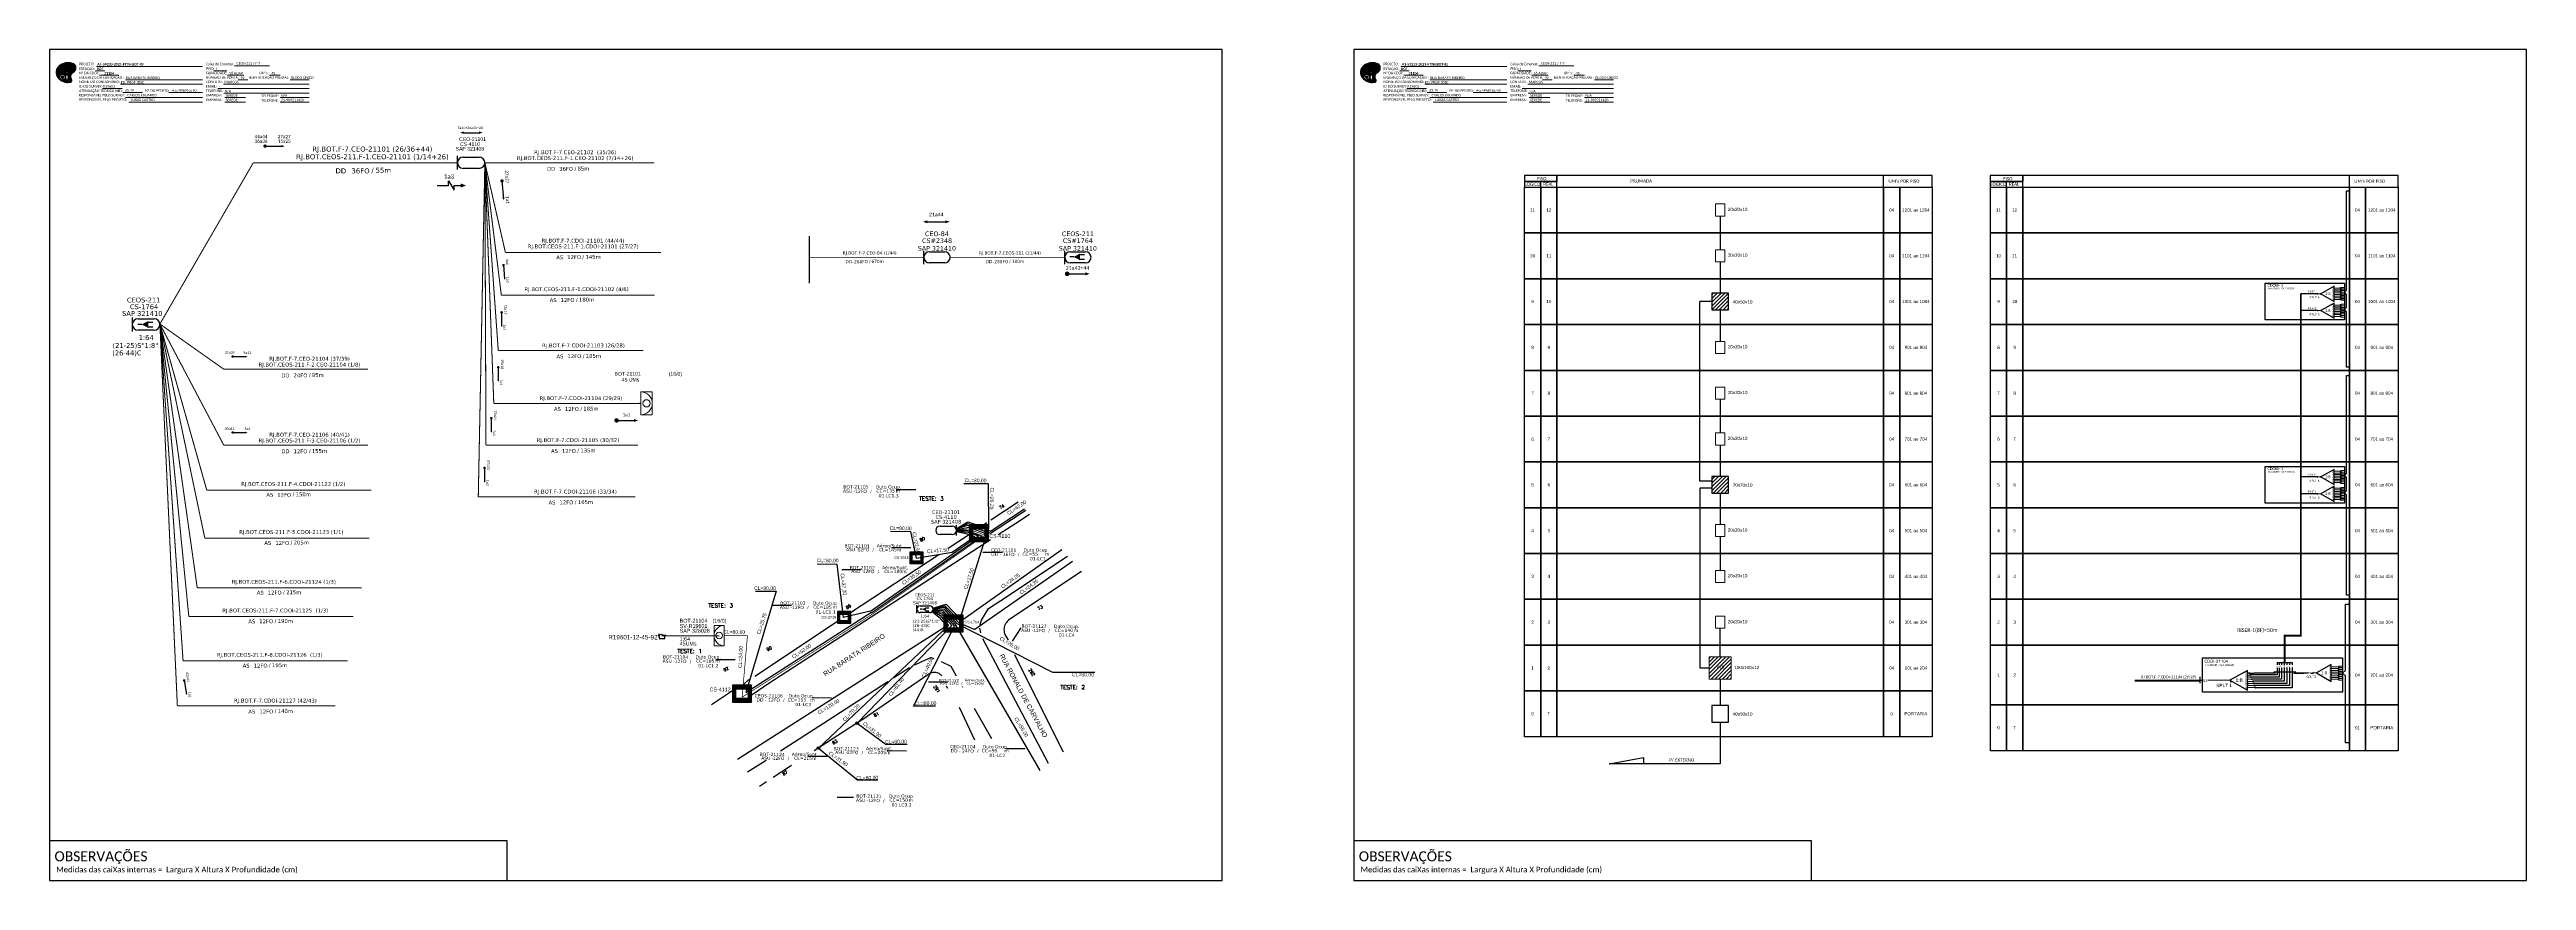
# Model space of a CAD drawing. Extents: x -89 to 2622484776, y -1852823961 to 1299.
# Drawn here: x -89 to 1682, y 705 to 1299 of the extents above.
import ezdxf
from ezdxf.enums import TextEntityAlignment as Align

# ---------------------------------------------------------------- set-up
doc = ezdxf.new("R2010")
doc.units = 0
for name, color, linetype in [('10.0-Cartográfico', 252, 'Continuous'), ('10.1-Caixas Subterrâneas', 5, 'Continuous'), ('10.3-Nome das Ruas', 252, 'Continuous'), ('20.4-CEOS', 1, 'Continuous'), ('20.5-CABO AÉREO', 1, 'Continuous'), ('20.5-CEO', 1, 'Continuous'), ('CAP a instalar', 1, 'Continuous'), ('CEO', 5, 'Continuous'), ('label_cabos', 7, 'Continuous'), ('Legenda', 1, 'Continuous'), ('METRAGEM', 92, 'Continuous'), ('MUB', 252, 'Continuous'), ('SETA', 7, 'Continuous'), ('Surveys Casinhas', 7, 'Continuous'), ('surveys legendas', 7, 'Continuous')]:
    doc.layers.add(name, color=color, linetype=linetype)
for name, color, linetype, lineweight in [("20.0-LEGENDA DOS CDO'S", 1, 'Continuous', 0), ('20.1-CDO_INTERIOR', 1, 'Continuous', 0), ('20.2-CDO_POSTE', 1, 'Continuous', 5), ('40.1-ETIQUETAS', 1, 'Continuous', 20)]:
    doc.layers.add(name, color=color, linetype=linetype, lineweight=lineweight)
doc.layers.add('DROP DE CLIENTE', color=140, linetype='Continuous', plot=False)
doc.layers.add('EXTRA', color=50, linetype='Continuous', plot=False)
doc.styles.add('ARIAL', font='arial.ttf')
doc.styles.add('DIGICADE', font='')
doc.styles.add('ROMANS', font='romans')
doc.styles.add('siredit', font='verdana.ttf')
doc.styles.get("Standard").update_dxf_attribs({"font": 'arial.ttf'})
doc.styles.add('WMF-Calibri0', font='calibri.ttf')
doc.styles.add('WMF-Calibri1', font='calibrib.ttf')
doc.styles.get('DIGICADE').set_extended_font_data('Arial')
doc.linetypes.add('FENCELINE1', pattern='A,0.25,-0.1,[133,ltypeshp.shx,S=0.1,R=0,X=-0.1,Y=0],-0.1,1', length=1.45)
doc.linetypes.add('RESERVA', pattern='A,0.5,-0.15,["RESERVA",Standard,S=0.18,R=0,X=0,Y=-0.1],-1.3', length=1.95)
doc.dimstyles.new('CC', dxfattribs={"dimtxt": 1, "dimasz": 2, "dimexe": 0.18, "dimexo": 0.0625, "dimgap": 0.09, "dimtad": 0, "dimdec": 0, "dimrnd": 1, "dimzin": 0, "dimdsep": 46, "dimtxsty": 'siredit', "dimblk": 'NONE', "dimcen": 0, "dimse1": 1, "dimse2": 1, "dimsd1": 1, "dimsd2": 1, "dimclrt": 7, "dimadec": 0, "dimazin": 0, "dimtfac": 1, "dimtdec": 0, "dimtofl": 0, "dimtmove": 0, "dimatfit": 3, "dimfxl": 0, "dimtolj": 1, "dimtzin": 0, "dimarcsym": 0})

# ---------------------------------------------------------------- blocks, each defined once
blk = doc.blocks.new('OI')
h = blk.add_hatch(color=40)
edge = h.paths.add_edge_path()
edge.add_spline(control_points=[(4.4, -0.7), (3.9, -1), (3.3, -1.5), (2.8, -2.6), (2.9, -3.5), (3.1, -4.3), (3.3, -4.9), (3.4, -5.4), (3.4, -5.9), (3.2, -6.4), (2.5, -6.6), (1.7, -6.6), (0.6, -6.7), (-0.6, -6.4), (-1.6, -6.1), (-2.8, -5.6), (-3.9, -4.8), (-4.9, -3.7), (-5.3, -2.6), (-5.6, -1.9), (-5.8, -1), (-5.7, 0.5), (-5.1, 2), (-4.1, 3), (-3.3, 3.6), (-2.4, 4.2), (-1.4, 4.4), (-0.6, 4.7), (0.8, 4.9), (2.2, 5), (3.8, 4.6), (4.7, 4.2), (5.4, 3.7), (5.8, 3), (6, 2.2), (6, 1.5), (5.7, 0.6), (5.3, 0.1), (4.9, -0.4), (4.5, -0.6), (4.4, -0.7)], knot_values=[0, 0, 0, 0, 1.60434, 2.417191, 3.427595, 4.282808, 4.776746, 5.304182, 5.888771, 6.258406, 6.858137, 7.79129, 8.986195, 10.124242, 11.187857, 12.242908, 13.953784, 15.414161, 16.515391, 17.349188, 17.675853, 19.552021, 21.515531, 22.568638, 23.63245, 24.621084, 25.782718, 26.745347, 27.142653, 29.870543, 31.004649, 31.921532, 32.709589, 33.801391, 34.042471, 35.192333, 35.971461, 36.628871, 37.254359, 37.836911, 37.836911, 37.836911, 37.836911], degree=3, periodic=0)
h.paths.add_polyline_path([(1.1, -0.9, -1), (0, -0.9, -1)], flags=16)
edge = h.paths.add_edge_path(flags=16)
edge.add_ellipse((0.6, -3.6), major_axis=(-0.02, 1.71), ratio=0.361305, start_angle=0, end_angle=360)
h.paths.add_polyline_path([(-0.4, -3.6, -1), (-3.8, -3.6, -1)], flags=16)
edge = h.paths.add_edge_path(flags=0)
edge.add_ellipse((-2.1, -3.6), major_axis=(0, 0.885), ratio=0.758294, start_angle=0, end_angle=360)
at = {"color": 40}
for centre, radius in [((-2.1, -3.6), 1.72), ((0.5, -0.9), 0.587)]:
    blk.add_circle(centre, radius, dxfattribs=at)
blk.add_ellipse((-2.1, -3.6), major_axis=(0, 0.885), ratio=0.758294, start_param=-3.141592653589792, end_param=3.141592653589792, dxfattribs=at)
blk.add_ellipse((0.6, -3.6), major_axis=(-0.02, 1.71), ratio=0.361305, dxfattribs=at)
at = {"color": 40, "start_tangent": (-0.800898, -0.598801), "end_tangent": (-0.800898, -0.598801)}
blk.add_spline([(4.4, -0.7), (3.2, -1.8), (2.9, -2.5), (2.9, -3.5), (3.1, -4.4), (3.3, -4.8), (3.4, -5.4), (3.4, -6), (3.2, -6.3), (2.7, -6.5), (1.7, -6.6), (0.5, -6.6), (-0.6, -6.4), (-1.6, -6.1), (-2.6, -5.7), (-3.9, -4.7), (-4.9, -3.6), (-5.4, -2.6), (-5.6, -1.8), (-5.7, -1.5), (-5.6, 0.4), (-4.8, 2.2), (-4.1, 3), (-3.3, 3.6), (-2.4, 4.1), (-1.3, 4.5), (-0.4, 4.7), (0, 4.8), (2.7, 4.8), (3.8, 4.5), (4.7, 4.2), (5.3, 3.7), (5.9, 2.7), (5.9, 2.5), (5.9, 1.3), (5.7, 0.6), (5.3, 0.1), (4.8, -0.4), (4.4, -0.7)], degree=3, dxfattribs=at)
blk = doc.blocks.new('CARIMBO')
at = {"color": 7, "lineweight": 0}
for points in [[(35.7, -16.8), (111.6, -16.8)], [(134.5, -16.3), (159.6, -16.3)], [(35.1, -20.1), (41.7, -20.1)], [(37.8, -23.1), (51.8, -23.1)], [(40.1, -32.5), (54.1, -32.5)], [(53, -29.5), (111.6, -29.5)], [(56.4, -26.4), (111.6, -26.4)], [(119.4, -20), (128.9, -20)], [(122.6, -32.7), (187.8, -32.7)], [(126.6, -29.5), (187.8, -29.5)], [(129.5, -23.1), (141.1, -23.1)], [(137.1, -26.4), (144, -26.4)], [(159.4, -23.1), (167.1, -23.1)], [(174.2, -26.4), (187.8, -26.4)], [(54.7, -35.5), (68.6, -35.5)], [(56.4, -39.1), (111.6, -39.1)], [(58.9, -42.3), (111.6, -42.3)], [(126.8, -36), (187.8, -36)], [(127.5, -39.1), (142.3, -39.1)], [(127.5, -42.3), (142.3, -42.3)], [(167.1, -39.1), (187.8, -39.1)], [(167.1, -42.3), (187.8, -42.3)]]:
    blk.add_lwpolyline(points, dxfattribs=at)
at = {"color": 7, "xscale": 1.213923925163967, "yscale": 1.213923925163967, "zscale": 1.213923925163967, "rotation": 0.1532896023949059}
blk.add_blockref('OI', (13.9, -20.2), dxfattribs=at)
at = {"color": 7, "lineweight": 0, "style": 'WMF-Calibri0'}
for s, height, p in [('PROJETO:', 1.79, (23.3, -16)), ('ESTAÇÃO:', 1.79, (23.3, -19.3)), ('Caixa de Emenda:', 1.793, (114, -16)), ('PISO:', 1.79, (114.1, -19.3)), ('ATENUAÇÃO TEÓRICA (dB):', 1.793, (23.3, -35.1)), ('Nº DA CDOI:', 1.793, (23.3, -22.4)), ('ENDEREÇO DA EDIFICAÇÃO :', 1.793, (23.3, -25.6)), ('NOME DO CONDOMÍNIO:', 1.793, (23.3, -28.7)), ('ID DO SURVEY:', 1.793, (23.3, -32)), ('CAPACIDADE:', 1.793, (113.9, -22.4)), ('CONTATO:', 1.79, (113.9, -28.7)), ('NÚMERO DE PORTA:', 1.793, (113.9, -25.6)), ('EMAIL:', 1.79, (113.9, -32)), ('TELEFONE:', 1.79, (114.1, -35.1)), ('IDENTIFICAÇÃO PREDIAL:', 1.793, (145, -25.6)), ("UM's:", 1.79, (152.2, -22.4)), ('RESPONSÁVEL PELO SURVEY:', 1.793, (23, -38.3)), ('RESPONSÁVEL PELO PROJETO:', 1.793, (23.3, -41.4)), ('EMPRESA:', 1.79, (114.1, -38.3)), ('EMPRESA:', 1.79, (114.1, -41.6)), ('TELEFONE:', 1.79, (153.7, -38.8)), ('TELEFONE:', 1.79, (153.7, -42.1))]:
    blk.add_text(s, height=height, dxfattribs=at).set_placement(p)
at = {"color": 7, "lineweight": 0, "flags": 8}
for tag, p, style in [('EST', (35.9, -19.4), 'WMF-Calibri1'), ('PROJ', (36.5, -16.1), 'WMF-Calibri1'), ('PISO_PTR', (120.8, -19.4), 'WMF-Calibri0'), ('CEOS-XX', (135.9, -15.5), 'WMF-Calibri0'), ('_ID_', (40.4, -31.9), 'WMF-Calibri0'), ('NOME_DO_COND.', (53.2, -29), 'WMF-Calibri0'), ('O_POTEN', (56.1, -34.7), 'WMF-Calibri0'), ('LOGRADOURO', (56.6, -25.9), 'WMF-Calibri0'), ('EMAIL', (123.3, -32.1), 'WMF-Calibri0'), ('NOME_DO_CONTATO', (127.3, -28.9), 'WMF-Calibri0'), ('TELEFONE', (127.5, -35.4), 'WMF-Calibri0'), ('CAPAC.', (130.7, -22.5), 'WMF-Calibri0'), ('N°', (138.8, -25.8), 'WMF-Calibri0'), ("UC'S", (160.8, -22.5), 'WMF-Calibri0'), ('N°PREDIO', (174.9, -25.8), 'WMF-Calibri0'), ('RES_SURVEY', (57.8, -38.2), 'WMF-Calibri0'), ('RES_PROJ', (60.3, -41.5), 'WMF-Calibri0'), ('EMP_RESP_SURVEY', (128.2, -38.5), 'WMF-Calibri0'), ('EMP_RESP_PROJ', (128.2, -41.7), 'WMF-Calibri0'), ('CONT_RESP_SURVEY', (167.8, -38.5), 'WMF-Calibri0'), ('CONT_RESP_PROJ', (167.8, -41.7), 'WMF-Calibri0')]:
    blk.add_attdef(tag, p, '', height=1.79, dxfattribs=dict(at, style=style))
at = {"color": 7, "lineweight": 0, "style": 'WMF-Calibri1', "flags": 8}
blk.add_attdef("N° CDO'S", text='', height=1.79, dxfattribs=at).set_placement((44.8, -22.7), align=Align.CENTER)
blk = doc.blocks.new('CDOE-TEXTO PADRÃO')
at = {"layer": "20.0-LEGENDA DOS CDO'S", "color": 0, "style": 'ARIAL'}
for tag, p in [('CDO_N', (0.5, 7.4)), ('CORDOALHA', (0.5, 4.3)), ('SAP', (0.5, 1.7)), ('SPLITER_1', (0.6, -0.9)), ('SPLITER_2', (0.6, -3.5)), ('(XX-XX_F)S', (0.5, -8.3)), ('(XX-XX_L)S', (0.5, -10.8)), ('UMS', (0.5, -13.1))]:
    blk.add_attdef(tag, p, '', height=1.7, rotation=0.118, dxfattribs=at)
blk.add_attdef('FIBRAS_UTILIZADAS', text='', height=1.7, rotation=0.118, dxfattribs=at).set_placement((19.8, 7.4), align=Align.CENTER)
blk = doc.blocks.new('ETIQUETA_RS5F')
at = {"layer": '40.1-ETIQUETAS', "color": 0, "style": 'siredit'}
blk.add_text('/', height=1.5, dxfattribs=at).set_placement((1.58, -1.95), align=Align.MIDDLE_RIGHT)
for tag, p in [('ETIQUETA_R_SECUNDARIA', (1.21, 2.1)), ('ETIQUETA_R_PRIMARIA', (1.21, 4.1)), ('F_ATIVAS/F_MORTAS', (1.14, -4.24))]:
    blk.add_attdef(tag, text='', height=1.5, dxfattribs=at).set_placement(p, align=Align.MIDDLE_CENTER)
for tag, p in [('TIPO_CABO', (-6.58, -2.12)), ('CAP_CABO', (0.4, -2.09))]:
    blk.add_attdef(tag, text='', height=1.5, dxfattribs=at).set_placement(p, align=Align.MIDDLE_RIGHT)
for tag, p in [('FUSÃO_1', (0.85, -8.39)), ('FUSÃO_2', (0.85, -10.6)), ('FUSÃO_3', (0.85, -12.93)), ('FUSÃO_4', (0.85, -15.14)), ('FUSÃO_5', (0.85, -17.16))]:
    blk.add_attdef(tag, text='', height=1.5, dxfattribs=at).set_placement(p, align=Align.CENTER)
blk.add_attdef('METROS', text='', height=1.5, dxfattribs=at).set_placement((2.14, -1.95), align=Align.MIDDLE_LEFT)
blk = doc.blocks.new('CDOI_INT')
at = {"layer": '20.1-CDO_INTERIOR', "color": 0, "lineweight": 18}
blk.add_lwpolyline([(4.25, -4.25), (4.25, 4.25), (0, 4.25), (0, -4.25)], close=True, dxfattribs=at)
blk.add_circle((2.12, 0), 1.36, dxfattribs=at)
blk.add_arc((0, 0), 4.25, 270, 90, dxfattribs=at)
at = {"layer": "20.0-LEGENDA DOS CDO'S", "color": 0, "style": 'ARIAL'}
for tag, p in [('CDO_N', (-0.08, 10.38)), ('SURVEY', (-0.08, 8.2)), ('SPLITER_1', (21.18, 10.38)), ('SPLITER_2', (21.19, 8.68)), ('SAP', (-0.08, 6.23)), ('1:XX', (5.94, -2.22)), ('UMS', (5.94, -4.24))]:
    blk.add_attdef(tag, p, '', height=1.36, dxfattribs=at)
blk.add_attdef('FIBRAS_UTILIZADAS', text='', height=1.36, dxfattribs=at).set_placement((15.34, 10.38), align=Align.CENTER)
blk = doc.blocks.new('SPLT_1-8_SC-APC')
at = {"color": 1, "lineweight": 0}
blk.add_lwpolyline([(-17, -7.5), (-19.3, -7.5)], dxfattribs=at)
at = {"color": 1}
blk.add_lwpolyline([(-7.4, -2.1), (-17, -7.5), (-7.4, -13), (-7.4, -2.1)], dxfattribs=at)
at = {"color": 3, "lineweight": 0}
for points in [[(-3, -3.5), (-7.4, -3.5)], [(-7.4, -4.7), (-3, -4.7)], [(-7.4, -5.8), (-3, -5.8)], [(-7.4, -7), (-3, -7)], [(-7.4, -8.1), (-3, -8.1)], [(-7.4, -9.3), (-3, -9.3)], [(-7.4, -10.4), (-3, -10.4)], [(-7.4, -11.6), (-3, -11.6)], [(-2.4, -3), (-2.4, -4)], [(-2.4, -3), (0, -3)], [(-2.4, -4), (0, -4)], [(-2.4, -4.2), (-2.4, -5.2)], [(-2.4, -4.2), (0, -4.2)], [(-2.4, -5.2), (0, -5.2)], [(-2.4, -5.3), (-2.4, -6.3)], [(-2.4, -5.3), (0, -5.3)], [(-2.4, -6.3), (0, -6.3)], [(-2.4, -6.5), (-2.4, -7.5)], [(-2.4, -6.5), (0, -6.5)], [(-2.4, -7.5), (0, -7.5)], [(-2.4, -7.6), (-2.4, -8.6)], [(-2.4, -7.6), (0, -7.6)], [(-2.4, -8.6), (0, -8.6)], [(-2.4, -8.8), (-2.4, -9.8)], [(-2.4, -8.8), (0, -8.8)], [(-2.4, -9.8), (0, -9.8)], [(-2.4, -9.9), (-2.4, -10.9)], [(-2.4, -9.9), (0, -9.9)], [(-2.4, -10.9), (0, -10.9)], [(-2.4, -11.1), (-2.4, -12.1)], [(-2.4, -11.1), (0, -11.1)], [(-2.4, -12.1), (0, -12.1)]]:
    blk.add_lwpolyline(points, dxfattribs=at)
for points in [[(-3, -3.2), (-2.4, -3.2), (-2.4, -3.8), (-3, -3.8)], [(-3, -4.4), (-2.4, -4.4), (-2.4, -5), (-3, -5)], [(-3, -5.5), (-2.4, -5.5), (-2.4, -6.1), (-3, -6.1)], [(-3, -6.7), (-2.4, -6.7), (-2.4, -7.3), (-3, -7.3)], [(-3, -7.8), (-2.4, -7.8), (-2.4, -8.4), (-3, -8.4)], [(-3, -9), (-2.4, -9), (-2.4, -9.6), (-3, -9.6)], [(-3, -10.1), (-2.4, -10.1), (-2.4, -10.7), (-3, -10.7)], [(-3, -11.3), (-2.4, -11.3), (-2.4, -11.9), (-3, -11.9)]]:
    blk.add_lwpolyline(points, close=True, dxfattribs=at)
at = {"color": 1, "style": 'ARIAL'}
for s, height, p in [('1:8', 2, (-13.9, -8.4)), ('S1', 0.75, (-8.7, -3.8)), ('S2', 0.75, (-8.7, -5)), ('S3', 0.75, (-8.7, -6.2)), ('S4', 0.75, (-8.7, -7.4)), ('S5', 0.75, (-8.7, -8.6)), ('S6', 0.75, (-8.7, -9.7)), ('S7', 0.75, (-8.7, -10.8)), ('S8', 0.75, (-8.7, -11.9))]:
    blk.add_text(s, height=height, dxfattribs=at).set_placement(p)
blk = doc.blocks.new('SPLT_1-8_DIV_DIR')
h = blk.add_hatch(color=3)
h.dxf.hatch_style = 1
edge = h.paths.add_edge_path()
edge.add_arc((12.8, 4), 0.242, 0, 360)
h = blk.add_hatch(color=3)
h.dxf.hatch_style = 1
edge = h.paths.add_edge_path()
edge.add_arc((13.3, 2.9), 0.242, 0, 360)
h = blk.add_hatch(color=3)
h.dxf.hatch_style = 1
edge = h.paths.add_edge_path()
edge.add_arc((13.8, 1.7), 0.242, 0, 360)
h = blk.add_hatch(color=3)
h.dxf.hatch_style = 1
edge = h.paths.add_edge_path()
edge.add_arc((14.3, 0.6), 0.242, 0, 360)
h = blk.add_hatch(color=3)
h.dxf.hatch_style = 1
edge = h.paths.add_edge_path()
edge.add_arc((14.8, -0.6), 0.242, 0, 360)
h = blk.add_hatch(color=3)
h.dxf.hatch_style = 1
edge = h.paths.add_edge_path()
edge.add_arc((15.3, -1.7), 0.242, 0, 360)
h = blk.add_hatch(color=3)
h.dxf.hatch_style = 1
edge = h.paths.add_edge_path()
edge.add_arc((15.8, -2.9), 0.242, 0, 360)
h = blk.add_hatch(color=3)
h.dxf.hatch_style = 1
edge = h.paths.add_edge_path()
edge.add_arc((16.3, -4), 0.242, 0, 360)
at = {"color": 1, "lineweight": 0}
blk.add_lwpolyline([(2.2, 0), (0, 0)], dxfattribs=at)
at = {"color": 1}
blk.add_lwpolyline([(11.9, 5.4), (2.2, 0), (11.9, -5.4), (11.9, 5.4)], dxfattribs=at)
at = {"color": 7, "lineweight": 0}
for points in [[(12.8, 4), (11.9, 4)], [(11.9, 2.9), (13.3, 2.9)], [(11.9, 1.7), (13.8, 1.7)], [(11.9, 0.6), (14.3, 0.6)], [(11.9, -0.6), (14.8, -0.6)], [(11.9, -1.7), (15.3, -1.7)], [(11.9, -2.9), (15.8, -2.9)], [(11.9, -4), (16.3, -4)]]:
    blk.add_lwpolyline(points, dxfattribs=at)
at = {"color": 3}
for centre in [(12.8, 4), (13.3, 2.9), (13.8, 1.7), (14.3, 0.6), (14.8, -0.6), (15.3, -1.7), (15.8, -2.9), (16.3, -4)]:
    blk.add_circle(centre, 0.242, dxfattribs=at)
at = {"color": 1, "style": 'ARIAL'}
for s, height, p in [('1:8', 2, (5.3, -0.9)), ('S1', 0.75, (10.5, 3.8)), ('S2', 0.75, (10.5, 2.6)), ('S3', 0.75, (10.5, 1.4)), ('S4', 0.75, (10.5, 0.2)), ('S5', 0.75, (10.5, -1)), ('S6', 0.75, (10.5, -2.1)), ('S7', 0.75, (10.5, -3.2)), ('S8', 0.75, (10.5, -4.4))]:
    blk.add_text(s, height=height, dxfattribs=at).set_placement(p)
blk = doc.blocks.new('DV')
at = {"linetype": 'Continuous'}
blk.add_circle((0, 0), 0.00000275, dxfattribs=at)
blk = doc.blocks.new('SURVEY_SURVEY')
for p, q in [((0, 0.0000152), (-0.0000151, 0.0000108)), ((-0.0000151, 0.0000108), (-0.0000104, 0.0000108)), ((-0.0000103, 0), (-0.0000103, 0.0000108)), ((0.0000103, 0), (-0.0000103, 0)), ((0, 0.0000152), (0.0000151, 0.0000108)), ((0.0000101, 0.0000159), (0.0000117, 0.0000159)), ((0.0000101, 0.0000123), (0.0000101, 0.0000159)), ((0.0000151, 0.0000108), (0.0000103, 0.0000108)), ((0.0000103, 0.0000108), (0.0000103, 0)), ((0.0000117, 0.0000159), (0.0000117, 0.0000119))]:
    blk.add_line(p, q)
blk = doc.blocks.new('*X76')
at = {"color": 0, "linetype": 'Continuous'}
for p, q in [((-1.25, 0.34099), (-0.49099, 1.1)), ((-1.25, 0.517767), (-0.667767, 1.1)), ((-1.25, 0.694544), (-0.844544, 1.1)), ((-1.25, 0.87132), (-1.02132, 1.1)), ((-1.25, 1.048097), (-1.198097, 1.1)), ((-1.25, 0.164214), (-0.8035, 0.610714)), ((-1.25, -0.012563), (-0.8035, 0.433937)), ((-1.25, -0.18934), (-0.8035, 0.25716)), ((-1.25, -0.366117), (-0.8035, 0.080383)), ((-0.789214, 0.625), (-0.314214, 1.1)), ((-0.612437, 0.625), (-0.137437, 1.1)), ((-0.43566, 0.625), (0.03934, 1.1)), ((-0.258883, 0.625), (0.216117, 1.1)), ((-0.082107, 0.625), (0.392893, 1.1)), ((0.09467, 0.625), (0.56967, 1.1)), ((0.271447, 0.625), (0.746447, 1.1)), ((0.448223, 0.625), (0.923223, 1.1)), ((0.625, 0.625), (1.1, 1.1)), ((0.801777, 0.625), (1.25, 1.073223)), ((0.8035, 0.449947), (1.25, 0.896447)), ((0.8035, 0.27317), (1.25, 0.71967)), ((0.8035, 0.096393), (1.25, 0.542893)), ((0.8035, -0.080383), (1.25, 0.366117)), ((0.8035, -0.25716), (1.25, 0.18934)), ((0.8035, -0.433937), (1.25, 0.012563)), ((-1.25, -0.542893), (-0.8035, -0.096393)), ((-1.25, -0.71967), (-0.8035, -0.27317)), ((-1.25, -0.896447), (-0.8035, -0.449947)), ((-1.25, -1.073223), (-0.801777, -0.625)), ((-1.1, -1.1), (-0.625, -0.625)), ((-0.923223, -1.1), (-0.448223, -0.625)), ((-0.746447, -1.1), (-0.271447, -0.625)), ((-0.56967, -1.1), (-0.09467, -0.625)), ((-0.392893, -1.1), (0.082107, -0.625)), ((-0.216117, -1.1), (0.258883, -0.625)), ((-0.03934, -1.1), (0.43566, -0.625)), ((0.137437, -1.1), (0.612437, -0.625)), ((0.314214, -1.1), (0.789214, -0.625)), ((0.49099, -1.1), (1.25, -0.34099)), ((0.667767, -1.1), (1.25, -0.517767)), ((0.8035, -0.610714), (1.25, -0.164214)), ((0.844544, -1.1), (1.25, -0.694544)), ((1.02132, -1.1), (1.25, -0.87132)), ((1.198097, -1.1), (1.25, -1.048097))]:
    blk.add_line(p, q, dxfattribs=at)
blk = doc.blocks.new('MANHOLE_MQ')
at = {"color": 0, "linetype": 'Continuous'}
for p, q in [((0.0000062, 0.0000057), (-0.0000063, 0.0000057)), ((-0.0000063, 0.0000057), (-0.0000063, -0.0000053)), ((-0.000004, 0.0000033), (0.000004, 0.0000033)), ((-0.000004, -0.0000029), (-0.000004, 0.0000033)), ((0.000004, 0.0000033), (0.000004, -0.0000029)), ((0.0000062, -0.0000053), (0.0000062, 0.0000057)), ((-0.0000063, -0.0000053), (0.0000062, -0.0000053)), ((0.000004, -0.0000029), (-0.000004, -0.0000029)), ((0.000004, -0.0000029), (0.000004, -0.0000029))]:
    blk.add_line(p, q, dxfattribs=at)
at = {"color": 0, "linetype": 'Continuous', "xscale": 5e-06, "yscale": 5e-06, "zscale": 1e-05}
blk.add_blockref('*X76', (0, 0.0000002), dxfattribs=at)
blk = doc.blocks.new('*U120')
at = {"layer": '20.4-CEOS', "color": 7, "style": 'siredit'}
for tag, p in [('FIBRAS_SPLITTER', (0, 0)), ('FIBRAS_TOP_C', (0, -4.13)), ('RESERVA_FINAIS', (0, -5.46))]:
    blk.add_attdef(tag, p, '', height=1.01, dxfattribs=at)
for tag, p, flags in [('QTDE', (0, -9.4), 1), ('ID_ATIVIDADE', (0, -6.77), 3), ('FATOR', (0, -8.09), 1), ('FID', (0, -10.71), 1)]:
    blk.add_attdef(tag, p, '', height=1.01, dxfattribs=dict(at, flags=flags))
blk = doc.blocks.new('Inst CDOI-64')
at = {"layer": '20.1-CDO_INTERIOR', "color": 1, "lineweight": 18}
blk.add_lwpolyline([(-2.12, -2.13), (-2.12, 2.12), (0, 2.12), (0.01, -2.13)], close=True, dxfattribs=at)
blk.add_circle((-1.06, 0), 0.68, dxfattribs=at)
blk.add_arc((0.01, 0), 2.13, 90.0276, 270.0276, dxfattribs=at)
at = {"layer": "20.0-LEGENDA DOS CDO'S", "style": 'ARIAL'}
for tag, p, rotation in [('SAP', (-9.3, 0.61), 359.9724), ('SURVEY', (-9.3, 1.6), 359.9724), ('FID', (-9.3, 2.69), 0.118), ('1:XX', (-9.31, -1.08), 359.9724), ('UMS', (-9.31, -2.09), 359.9724)]:
    blk.add_attdef(tag, p, '', height=0.8, rotation=rotation, dxfattribs=at)
at = {"layer": "20.0-LEGENDA DOS CDO'S"}
for tag, p, style, flags in [('ID_ATIVIDADE', (-9.3, 3.78), 'ARIAL', 3), ('FATOR', (-1.5, 3.78), 'ARIAL', 1), ('QTDE', (-9.18, -3.66), 'DIGICADE', 3)]:
    blk.add_attdef(tag, p, '', height=0.8, rotation=0.118, dxfattribs=dict(at, style=style, flags=flags))
at = {"layer": "20.0-LEGENDA DOS CDO'S", "style": 'ARIAL'}
blk.add_attdef('FIBRAS_UTILIZADAS', text='', height=0.8, rotation=359.9724, dxfattribs=at).set_placement((-0.99, 2.69), align=Align.CENTER)
blk = doc.blocks.new('Teste  FTTH')
at = {"color": 0, "lineweight": 0, "style": 'ROMANS'}
for tag, p in [('TESTE', (-2.3, -0.29)), ('QTDE', (0.21, -0.29))]:
    blk.add_attdef(tag, p, '', height=0.48, dxfattribs=at)
for tag, p, flags in [('FID', (-2.23, -1.25), 1), ('FATOR', (-2.23, -2.03), 3), ('ID_ATIVIDADE', (-2.23, -2.72), 3)]:
    blk.add_attdef(tag, p, '', height=0.48, dxfattribs=dict(at, flags=flags))
blk = doc.blocks.new('LEGENDA DOS CABOS')
at = {"layer": 'EXTRA', "color": 0, "style": 'siredit'}
for tag, p in [('ID', (4.6, 0.97)), ('XX', (9.03, 0.97))]:
    blk.add_attdef(tag, text='', height=0.48, rotation=359.69001, dxfattribs=at).set_placement(p, align=Align.MIDDLE_CENTER)
at = {"layer": 'Legenda', "color": 0, "style": 'siredit'}
for tag, p in [('TIPO_CABO', (1.31, 0)), ('CABO', (4.69, -0.05)), ('/', (6.81, -0.05)), ('METROS', (10.03, -0.05))]:
    blk.add_attdef(tag, text='', height=0.8, rotation=359.69001, dxfattribs=at).set_placement(p, align=Align.MIDDLE_CENTER)
blk = doc.blocks.new('_None')
blk = doc.blocks.new('Inst CB DT OCUP CFOA-SM-ASU-120-S-12')
at = {"layer": 'label_cabos', "color": 0, "style": 'siredit'}
for tag, flags, p in [('ID_ATIVIDADE', 3, (1.31, 2.67)), ('FATOR', 1, (11.56, 2.55))]:
    blk.add_attdef(tag, text='', height=1, rotation=359.69001, dxfattribs=dict(at, flags=flags)).set_placement(p, align=Align.MIDDLE_CENTER)
for tag, p in [('TIPO_CABO', (1.26, 0)), ('DESTINO_CABO', (3.13, 1.26)), ('CABO', (4.69, -0.05)), ('/', (7.71, -0.05)), ('LANCE', (10.91, 0)), ('TIPO_CABO', (13.11, 1.24)), ('UND', (15.96, 0)), ('FID', (13.15, -1.41))]:
    blk.add_attdef(tag, text='', height=1, rotation=359.69001, dxfattribs=at).set_placement(p, align=Align.MIDDLE_CENTER)
blk.add_attdef('QTDE', (12.43, -0.47), '', height=1, rotation=359.69001, dxfattribs=at)
blk = doc.blocks.new('Inst CB DT OCUP CFOA-SM-DD-S-36')
at = {"layer": 'label_cabos', "color": 0, "style": 'siredit'}
for tag, flags, p in [('ID_ATIVIDADE', 3, (1.31, 2.67)), ('FATOR', 1, (11.56, 2.55))]:
    blk.add_attdef(tag, text='', height=1, rotation=359.69001, dxfattribs=dict(at, flags=flags)).set_placement(p, align=Align.MIDDLE_CENTER)
for tag, p in [('TIPO_CABO', (1.11, 0)), ('DESTINO_CABO', (3.13, 1.26)), ('CABO', (4.69, -0.05)), ('/', (7.71, -0.05)), ('LANCE', (10.41, 0.02)), ('TIPO_CABO', (13.11, 1.24)), ('UND', (16.46, 0)), ('FID', (13.65, -1.41))]:
    blk.add_attdef(tag, text='', height=1, rotation=359.69001, dxfattribs=at).set_placement(p, align=Align.MIDDLE_CENTER)
blk.add_attdef('QTDE', (11.93, -0.45), '', height=1, rotation=359.69001, dxfattribs=at)
blk = doc.blocks.new('Inst CB DT OCUP CFOA-SM-DD-G-24')
at = {"layer": 'label_cabos', "color": 0, "style": 'siredit'}
for tag, flags, p in [('ID_ATIVIDADE', 3, (1.31, 2.67)), ('FATOR', 1, (11.56, 2.55))]:
    blk.add_attdef(tag, text='', height=1, rotation=359.69001, dxfattribs=dict(at, flags=flags)).set_placement(p, align=Align.MIDDLE_CENTER)
for tag, p in [('TIPO_CABO', (1.11, 0)), ('DESTINO_CABO', (3.13, 1.26)), ('CABO', (4.69, -0.05)), ('/', (7.71, -0.05)), ('LANCE', (10.41, 0.02)), ('TIPO_CABO', (13.11, 1.24)), ('UND', (16.46, 0)), ('FID', (13.65, -1.41))]:
    blk.add_attdef(tag, text='', height=1, rotation=359.69001, dxfattribs=at).set_placement(p, align=Align.MIDDLE_CENTER)
blk.add_attdef('QTDE', (11.93, -0.45), '', height=1, rotation=359.69001, dxfattribs=at)
blk = doc.blocks.new('Inst CB DT OCUP CFOA-SM-DD-S-12')
at = {"layer": 'label_cabos', "color": 0, "style": 'siredit'}
for tag, flags, p in [('ID_ATIVIDADE', 3, (1.31, 2.67)), ('FATOR', 1, (11.56, 2.55))]:
    blk.add_attdef(tag, text='', height=1, rotation=359.69001, dxfattribs=dict(at, flags=flags)).set_placement(p, align=Align.MIDDLE_CENTER)
for tag, p in [('TIPO_CABO', (1.11, 0)), ('DESTINO_CABO', (3.13, 1.26)), ('CABO', (4.69, -0.05)), ('/', (7.71, -0.05)), ('LANCE', (10.41, 0.02)), ('TIPO_CABO', (13.11, 1.24)), ('UND', (16.46, 0)), ('FID', (13.65, -1.41))]:
    blk.add_attdef(tag, text='', height=1, rotation=359.69001, dxfattribs=at).set_placement(p, align=Align.MIDDLE_CENTER)
blk.add_attdef('QTDE', (11.93, -0.45), '', height=1, rotation=359.69001, dxfattribs=at)

msp = doc.modelspace()

# ---------------------------------------------------------------- hatches: boundary and pattern name
h = msp.add_hatch()
h.set_pattern_fill('ANSI31', color=1, scale=0.6)
h.paths.add_polyline_path([(1099.5, 1112.9), (1111.5, 1112.9), (1111.5, 1124.9), (1099.5, 1124.9)])
h = msp.add_hatch(color=3)
h.dxf.hatch_style = 1
edge = h.paths.add_edge_path()
edge.add_arc((1532.6, 1124.4), 0.256, 0, 360)
h = msp.add_hatch(color=3)
h.dxf.hatch_style = 1
edge = h.paths.add_edge_path()
edge.add_arc((1532.6, 1112.4), 0.256, 0, 360)
h = msp.add_hatch()
h.set_pattern_fill('ANSI31', color=1, scale=0.6)
h.paths.add_polyline_path([(1099.5, 981.9), (1111.5, 981.9), (1111.5, 993.9), (1099.5, 993.9)])
h = msp.add_hatch(color=3)
h.dxf.hatch_style = 1
edge = h.paths.add_edge_path()
edge.add_arc((1532.6, 993.5), 0.256, 0, 360)
h = msp.add_hatch(color=3)
h.dxf.hatch_style = 1
edge = h.paths.add_edge_path()
edge.add_arc((1532.6, 981.4), 0.256, 0, 360)
h = msp.add_hatch()
h.set_pattern_fill('ANSI31', color=1, scale=0.6)
h.set_pattern_definition([(45, (275.6512, 3536.0693), (-1.3470384, 1.3470384), [])])
h.paths.add_polyline_path([(1113.4, 864.8), (1097.6, 864.8), (1097.6, 849), (1113.4, 849)])
h.paths.add_polyline_path([(1102.3, 855.6), (1109.1, 855.6), (1109.1, 859.1), (1102.3, 859.1)], flags=24)
h = msp.add_hatch(color=3)
h.dxf.hatch_style = 1
edge = h.paths.add_edge_path()
edge.add_arc((1529.4, 853.3), 0.282, 0, 360)
h = msp.add_hatch(color=3)
h.dxf.hatch_style = 1
edge = h.paths.add_edge_path()
edge.add_arc((1466.7, 848.1), 0.41, 0, 360)

# ---------------------------------------------------------------- linework, layer by layer
at = {"color": 3}
msp.add_line((1483.7, 853.3), (1487.4, 853.3), dxfattribs=at)
at = {"color": 3, "ltscale": 0.5}
for p, q in [((1105.5, 818.2), (1105.5, 788.5)), ((1105.5, 788.5), (1026, 788.5))]:
    msp.add_line(p, q, dxfattribs=at)
for points in [[(-89.3, 705), (749.2, 705), (749.2, 1299), (-89.3, 1299), (-89.3, 705)], [(843.5, 705), (1682.1, 705), (1682.1, 1299), (843.5, 1299), (843.5, 705)], [(977.1, 1200.7), (977.1, 1204.8)], [(988.6, 1200.7), (1257, 1200.7), (1257, 1208.9), (988.6, 1208.9), (988.6, 1208.9), (988.6, 1204.8)], [(1222.2, 1200.7), (1222.2, 1208.9)], [(1310.2, 1200.7), (1310.2, 1204.8)], [(1321.8, 1200.7), (1590.2, 1200.7), (1590.2, 1208.9), (1321.8, 1208.9), (1321.8, 1208.9), (1321.8, 1204.8)], [(1555.4, 1200.7), (1555.4, 1208.9)], [(1482.6, 851.3), (1482.6, 850.4)]]:
    msp.add_lwpolyline(points)
at = {"color": 7, "lineweight": 0}
for points in [[(-4, 1268.3), (20.1, 1268.3)], [(928.8, 1268.3), (953, 1268.3)]]:
    msp.add_lwpolyline(points, dxfattribs=at)
at = {"color": 7}
for points, const_width in [([(64.2, 1230, 1), (65.4, 1230, 1)], 1.18), ([(234.2, 1205.7, 1), (234.3, 1204.5, 1)], 1.18), ([(235.3, 1145.3, 1), (235.4, 1144.4, 1)], 0.9), ([(637.6, 1138.7, 1), (639.3, 1138.7, 1)], 1.64), ([(234, 1111.6, 1), (234, 1110.7, 1)], 0.9), ([(41.2, 1079.6, 1), (42.1, 1079.6, 1)], 0.9), ([(231.6, 1072.3, 1), (231.6, 1071.4, 1)], 0.9), ([(226.6, 1036, 1), (226.7, 1035.1, 1)], 0.9), ([(41.2, 1025.3, 1), (42.1, 1025.3, 1)], 0.9), ([(221.8, 1000.4, 1), (221.8, 999.5, 1)], 0.9), ([(6.9, 848.4, 1), (7.1, 847.5, 1)], 0.9)]:
    msp.add_lwpolyline(points, format="xyb", close=True, dxfattribs=dict(at, const_width=const_width))
for points in [[(206.9, 1239.6), (217.8, 1239.6)], [(195.9, 1201.8), (195.9, 1205.2), (200, 1198.4), (200, 1201.8)], [(538.4, 1175.9), (551.4, 1175.9)], [(638.5, 1138.7), (651.5, 1138.7)], [(-89.2, 733.5), (237.7, 733.5), (237.7, 705)], [(843.6, 733.5), (1170.5, 733.5), (1170.5, 705)]]:
    msp.add_lwpolyline(points, dxfattribs=at)
for points in [[(965.5, 1204.8), (988.6, 1204.8), (988.6, 1208.9), (965.5, 1208.9)], [(965.5, 1200.7), (988.6, 1200.7), (988.6, 1204.8), (965.5, 1204.8)], [(1298.6, 1204.8), (1321.8, 1204.8), (1321.8, 1208.9), (1298.6, 1208.9)], [(1298.6, 1200.7), (1321.8, 1200.7), (1321.8, 1204.8), (1298.6, 1204.8)], [(965.5, 1200.7), (977.1, 1200.7), (977.1, 1168), (965.5, 1168)], [(977.1, 1200.7), (988.7, 1200.7), (988.7, 1168), (977.1, 1168)], [(988.7, 1200.7), (1222.3, 1200.7), (1222.3, 1168), (988.7, 1168)], [(1222.3, 1200.7), (1233.9, 1200.7), (1233.9, 1168), (1222.3, 1168)], [(1233.9, 1200.7), (1257, 1200.7), (1257, 1168), (1233.9, 1168)], [(1298.7, 1200.7), (1310.3, 1200.7), (1310.3, 1168), (1298.7, 1168)], [(1310.3, 1200.7), (1321.8, 1200.7), (1321.8, 1168), (1310.3, 1168)], [(1321.8, 1200.7), (1555.4, 1200.7), (1555.4, 1168), (1321.8, 1168)], [(1555.4, 1200.7), (1567, 1200.7), (1567, 1168), (1555.4, 1168)], [(1567, 1200.7), (1590.2, 1200.7), (1590.2, 1168), (1567, 1168)], [(965.5, 1168), (977.1, 1168), (977.1, 1135.2), (965.5, 1135.2)], [(977.1, 1168), (988.7, 1168), (988.7, 1135.2), (977.1, 1135.2)], [(988.7, 1168), (1222.3, 1168), (1222.3, 1135.2), (988.7, 1135.2)], [(1222.3, 1168), (1233.9, 1168), (1233.9, 1135.2), (1222.3, 1135.2)], [(1233.9, 1168), (1257, 1168), (1257, 1135.2), (1233.9, 1135.2)], [(1298.7, 1168), (1310.3, 1168), (1310.3, 1135.2), (1298.7, 1135.2)], [(1310.3, 1168), (1321.8, 1168), (1321.8, 1135.2), (1310.3, 1135.2)], [(1321.8, 1168), (1555.4, 1168), (1555.4, 1135.2), (1321.8, 1135.2)], [(1555.4, 1168), (1567, 1168), (1567, 1135.2), (1555.4, 1135.2)], [(1567, 1168), (1590.2, 1168), (1590.2, 1135.2), (1567, 1135.2)], [(965.5, 1135.2), (977.1, 1135.2), (977.1, 1102.5), (965.5, 1102.5)], [(977.1, 1135.2), (988.7, 1135.2), (988.7, 1102.5), (977.1, 1102.5)], [(988.7, 1135.2), (1222.3, 1135.2), (1222.3, 1102.5), (988.7, 1102.5)], [(1222.3, 1135.2), (1233.9, 1135.2), (1233.9, 1102.5), (1222.3, 1102.5)], [(1233.9, 1135.2), (1257, 1135.2), (1257, 1102.5), (1233.9, 1102.5)], [(1298.7, 1135.2), (1310.3, 1135.2), (1310.3, 1102.5), (1298.7, 1102.5)], [(1310.3, 1135.2), (1321.8, 1135.2), (1321.8, 1102.5), (1310.3, 1102.5)], [(1321.8, 1135.2), (1555.4, 1135.2), (1555.4, 1102.5), (1321.8, 1102.5)], [(1555.4, 1135.2), (1567, 1135.2), (1567, 1102.5), (1555.4, 1102.5)], [(1567, 1135.2), (1590.2, 1135.2), (1590.2, 1102.5), (1567, 1102.5)], [(965.5, 1102.5), (977.1, 1102.5), (977.1, 1069.7), (965.5, 1069.7)], [(977.1, 1102.5), (988.7, 1102.5), (988.7, 1069.7), (977.1, 1069.7)], [(988.7, 1102.5), (1222.3, 1102.5), (1222.3, 1069.7), (988.7, 1069.7)], [(1222.3, 1102.5), (1233.9, 1102.5), (1233.9, 1069.7), (1222.3, 1069.7)], [(1233.9, 1102.5), (1257, 1102.5), (1257, 1069.7), (1233.9, 1069.7)], [(1298.7, 1102.5), (1310.3, 1102.5), (1310.3, 1069.7), (1298.7, 1069.7)], [(1310.3, 1102.5), (1321.8, 1102.5), (1321.8, 1069.7), (1310.3, 1069.7)], [(1321.8, 1102.5), (1555.4, 1102.5), (1555.4, 1069.7), (1321.8, 1069.7)], [(1555.4, 1102.5), (1567, 1102.5), (1567, 1069.7), (1555.4, 1069.7)], [(1567, 1102.5), (1590.2, 1102.5), (1590.2, 1069.7), (1567, 1069.7)], [(965.5, 1069.7), (977.1, 1069.7), (977.1, 1037), (965.5, 1037)], [(977.1, 1069.7), (988.7, 1069.7), (988.7, 1037), (977.1, 1037)], [(988.7, 1069.7), (1222.3, 1069.7), (1222.3, 1037), (988.7, 1037)], [(1222.3, 1069.7), (1233.9, 1069.7), (1233.9, 1037), (1222.3, 1037)], [(1233.9, 1069.7), (1257, 1069.7), (1257, 1037), (1233.9, 1037)], [(1298.7, 1069.7), (1310.3, 1069.7), (1310.3, 1037), (1298.7, 1037)], [(1310.3, 1069.7), (1321.8, 1069.7), (1321.8, 1037), (1310.3, 1037)], [(1321.8, 1069.7), (1555.4, 1069.7), (1555.4, 1037), (1321.8, 1037)], [(1555.4, 1069.7), (1567, 1069.7), (1567, 1037), (1555.4, 1037)], [(1567, 1069.7), (1590.2, 1069.7), (1590.2, 1037), (1567, 1037)], [(965.5, 1037), (977.1, 1037), (977.1, 1004.3), (965.5, 1004.3)], [(977.1, 1037), (988.7, 1037), (988.7, 1004.3), (977.1, 1004.3)], [(988.7, 1037), (1222.3, 1037), (1222.3, 1004.3), (988.7, 1004.3)], [(1222.3, 1037), (1233.9, 1037), (1233.9, 1004.3), (1222.3, 1004.3)], [(1233.9, 1037), (1257, 1037), (1257, 1004.3), (1233.9, 1004.3)], [(1298.7, 1037), (1310.3, 1037), (1310.3, 1004.3), (1298.7, 1004.3)], [(1310.3, 1037), (1321.8, 1037), (1321.8, 1004.3), (1310.3, 1004.3)], [(1321.8, 1037), (1555.4, 1037), (1555.4, 1004.3), (1321.8, 1004.3)], [(1555.4, 1037), (1567, 1037), (1567, 1004.3), (1555.4, 1004.3)], [(1567, 1037), (1590.2, 1037), (1590.2, 1004.3), (1567, 1004.3)], [(965.5, 1004.3), (977.1, 1004.3), (977.1, 971.5), (965.5, 971.5)], [(977.1, 1004.3), (988.7, 1004.3), (988.7, 971.5), (977.1, 971.5)], [(988.7, 1004.3), (1222.3, 1004.3), (1222.3, 971.5), (988.7, 971.5)], [(1222.3, 1004.3), (1233.9, 1004.3), (1233.9, 971.5), (1222.3, 971.5)], [(1233.9, 1004.3), (1257, 1004.3), (1257, 971.5), (1233.9, 971.5)], [(1298.7, 1004.3), (1310.3, 1004.3), (1310.3, 971.5), (1298.7, 971.5)], [(1310.3, 1004.3), (1321.8, 1004.3), (1321.8, 971.5), (1310.3, 971.5)], [(1321.8, 1004.3), (1555.4, 1004.3), (1555.4, 971.5), (1321.8, 971.5)], [(1555.4, 1004.3), (1567, 1004.3), (1567, 971.5), (1555.4, 971.5)], [(1567, 1004.3), (1590.2, 1004.3), (1590.2, 971.5), (1567, 971.5)], [(965.5, 971.5), (977.1, 971.5), (977.1, 938.8), (965.5, 938.8)], [(977.1, 971.5), (988.7, 971.5), (988.7, 938.8), (977.1, 938.8)], [(988.7, 971.5), (1222.3, 971.5), (1222.3, 938.8), (988.7, 938.8)], [(1222.3, 971.5), (1233.9, 971.5), (1233.9, 938.8), (1222.3, 938.8)], [(1233.9, 971.5), (1257, 971.5), (1257, 938.8), (1233.9, 938.8)], [(1298.7, 971.5), (1310.3, 971.5), (1310.3, 938.8), (1298.7, 938.8)], [(1310.3, 971.5), (1321.8, 971.5), (1321.8, 938.8), (1310.3, 938.8)], [(1321.8, 971.5), (1555.4, 971.5), (1555.4, 938.8), (1321.8, 938.8)], [(1555.4, 971.5), (1567, 971.5), (1567, 938.8), (1555.4, 938.8)], [(1567, 971.5), (1590.2, 971.5), (1590.2, 938.8), (1567, 938.8)], [(965.5, 938.8), (977.1, 938.8), (977.1, 906), (965.5, 906)], [(977.1, 938.8), (988.7, 938.8), (988.7, 906), (977.1, 906)], [(988.7, 938.8), (1222.3, 938.8), (1222.3, 906), (988.7, 906)], [(1222.3, 938.8), (1233.9, 938.8), (1233.9, 906), (1222.3, 906)], [(1233.9, 938.8), (1257, 938.8), (1257, 906), (1233.9, 906)], [(1298.7, 938.8), (1310.3, 938.8), (1310.3, 906), (1298.7, 906)], [(1310.3, 938.8), (1321.8, 938.8), (1321.8, 906), (1310.3, 906)], [(1321.8, 938.8), (1555.4, 938.8), (1555.4, 906), (1321.8, 906)], [(1555.4, 938.8), (1567, 938.8), (1567, 906), (1555.4, 906)], [(1567, 938.8), (1590.2, 938.8), (1590.2, 906), (1567, 906)], [(965.5, 906), (977.1, 906), (977.1, 873.3), (965.5, 873.3)], [(977.1, 906), (988.7, 906), (988.7, 873.3), (977.1, 873.3)], [(988.7, 906), (1222.3, 906), (1222.3, 873.3), (988.7, 873.3)], [(1222.3, 906), (1233.9, 906), (1233.9, 873.3), (1222.3, 873.3)], [(1233.9, 906), (1257, 906), (1257, 873.3), (1233.9, 873.3)], [(1298.7, 906), (1310.3, 906), (1310.3, 873.3), (1298.7, 873.3)], [(1310.3, 906), (1321.8, 906), (1321.8, 873.3), (1310.3, 873.3)], [(1321.8, 906), (1555.4, 906), (1555.4, 873.3), (1321.8, 873.3)], [(1555.4, 906), (1567, 906), (1567, 873.3), (1555.4, 873.3)], [(1567, 906), (1590.2, 906), (1590.2, 873.3), (1567, 873.3)], [(965.5, 873.3), (977.1, 873.3), (977.1, 840.5), (965.5, 840.5)], [(977.1, 873.3), (988.7, 873.3), (988.7, 840.5), (977.1, 840.5)], [(988.7, 873.3), (1222.3, 873.3), (1222.3, 840.5), (988.7, 840.5)], [(1222.3, 873.3), (1233.9, 873.3), (1233.9, 840.5), (1222.3, 840.5)], [(1233.9, 873.3), (1257, 873.3), (1257, 840.5), (1233.9, 840.5)], [(1298.7, 873.3), (1310.3, 873.3), (1310.3, 830.5), (1298.7, 830.5)], [(1310.3, 873.3), (1321.8, 873.3), (1321.8, 830.5), (1310.3, 830.5)], [(1321.8, 873.3), (1555.4, 873.3), (1555.4, 830.5), (1321.8, 830.5)], [(1555.4, 873.3), (1567, 873.3), (1567, 830.5), (1555.4, 830.5)], [(1567, 873.3), (1590.2, 873.3), (1590.2, 830.5), (1567, 830.5)], [(965.5, 840.5), (977.1, 840.5), (977.1, 807.8), (965.5, 807.8)], [(977.1, 840.5), (988.7, 840.5), (988.7, 807.8), (977.1, 807.8)], [(988.7, 840.5), (1222.3, 840.5), (1222.3, 807.8), (988.7, 807.8)], [(1222.3, 840.5), (1233.9, 840.5), (1233.9, 807.8), (1222.3, 807.8)], [(1233.9, 840.5), (1257, 840.5), (1257, 807.8), (1233.9, 807.8)], [(1099.5, 818.2), (1111.5, 818.2), (1111.5, 830.2), (1099.5, 830.2)], [(1298.7, 830.5), (1310.3, 830.5), (1310.3, 797.8), (1298.7, 797.8)], [(1310.3, 830.5), (1321.8, 830.5), (1321.8, 797.8), (1310.3, 797.8)], [(1321.8, 830.5), (1555.4, 830.5), (1555.4, 797.8), (1321.8, 797.8)], [(1555.4, 830.5), (1567, 830.5), (1567, 797.8), (1555.4, 797.8)], [(1567, 830.5), (1590.2, 830.5), (1590.2, 797.8), (1567, 797.8)]]:
    msp.add_lwpolyline(points, close=True)
at = {"color": 0, "lineweight": 0}
for points in [[(1102.2, 1188.7), (1108.8, 1188.7), (1108.8, 1180), (1102.2, 1180)], [(1102.2, 1155.9), (1108.8, 1155.9), (1108.8, 1147.3), (1102.2, 1147.3)], [(1102.2, 1090.4), (1108.8, 1090.4), (1108.8, 1081.8), (1102.2, 1081.8)], [(1102.2, 1057.7), (1108.8, 1057.7), (1108.8, 1049.1), (1102.2, 1049.1)], [(1102.2, 1024.9), (1108.8, 1024.9), (1108.8, 1016.3), (1102.2, 1016.3)], [(1102.2, 959.5), (1108.8, 959.5), (1108.8, 950.8), (1102.2, 950.8)], [(1102.2, 926.7), (1108.8, 926.7), (1108.8, 918.1), (1102.2, 918.1)], [(1102.2, 894), (1108.8, 894), (1108.8, 885.3), (1102.2, 885.3)]]:
    msp.add_lwpolyline(points, close=True, dxfattribs=at)
at = {"color": 3}
for points in [[(1555.1, 1072), (1553.4, 1072), (1553.4, 1105.9), (1553.4, 1105.9), (1553.4, 1111.6), (1551.9, 1113.1), (1553.4, 1114.6), (1553.4, 1118.3), (1553.4, 1118.3), (1553.4, 1124), (1551.9, 1125.5), (1553.4, 1127), (1553.4, 1198), (1555.1, 1198)], [(1555.1, 909), (1553.4, 909), (1553.4, 975), (1553.4, 975), (1553.4, 980.6), (1551.9, 982.1), (1553.4, 983.6), (1553.4, 987.4), (1553.4, 987.4), (1553.4, 993), (1551.9, 994.5), (1553.4, 996), (1553.4, 1066), (1555.1, 1066)], [(1554.8, 803.5), (1552.7, 803.5), (1552.7, 851.2), (1550.6, 853.2), (1552.7, 855.2), (1552.7, 902.5), (1554.9, 902.5)], [(1502.7, 853.3), (1487.4, 853.3)], [(1502.7, 853.3), (1501.3, 854.2), (1517.1, 854.2), (1515.7, 853.3)], [(1526, 853.3), (1515.7, 853.3), (1515.7, 853.3), (1522.9, 853.3)], [(1528.1, 853.3), (1529.4, 853.3)], [(1450.5, 847.9), (1448.7, 847.9)], [(1467.1, 848.1), (1454.1, 847.9)]]:
    msp.add_lwpolyline(points, dxfattribs=at)
at = {"color": 3, "ltscale": 0.5}
for points in [[(1105.5, 1180), (1105.5, 1155.9)], [(1105.5, 1147.3), (1105.5, 1124.9)], [(1099.5, 1118.9), (1091, 1118.9)], [(1091, 990.4), (1091, 1118.9)], [(1105.5, 1112.9), (1105.5, 1090.4)], [(1105.5, 1049.1), (1105.5, 1024.9)], [(1105.5, 1016.3), (1105.5, 993.9)], [(1099.5, 990.4), (1091, 990.4)], [(1099.5, 985.4), (1091, 985.4)], [(1091, 985.4), (1091, 856.9), (1097.6, 856.9)], [(1105.5, 981.9), (1105.5, 959.5)], [(1105.5, 950.8), (1105.5, 926.7)], [(1105.5, 864.8), (1105.5, 885.3)], [(1105.5, 849), (1105.5, 830.2)], [(1026, 788.5), (1050.5, 793), (1050.5, 788.5)]]:
    msp.add_lwpolyline(points, dxfattribs=at)
at = {"color": 7, "ltscale": 0.5}
msp.add_lwpolyline([(454, 1165.5), (454, 1132)], dxfattribs=at)
at = {"color": 1}
for points in [[(1099.5, 1112.9), (1111.5, 1112.9), (1111.5, 1124.9), (1099.5, 1124.9)], [(1495.1, 1132), (1551.9, 1132), (1551.9, 1105.7), (1495.1, 1105.7)], [(1099.5, 981.9), (1111.5, 981.9), (1111.5, 993.9), (1099.5, 993.9)], [(1495.1, 1001), (1551.9, 1001), (1551.9, 974.8), (1495.1, 974.8)], [(1450.4, 864.2), (1550.6, 864.2), (1550.6, 839.7), (1450.4, 839.7)]]:
    msp.add_lwpolyline(points, close=True, dxfattribs=at)
for points in [[(1551.9, 1108.1), (1551.9, 1108.1), (1551.9, 1105.7), (1495.1, 1105.7), (1495.1, 1132), (1498.7, 1132)], [(1551.9, 977.1), (1551.9, 977.1), (1551.9, 974.8), (1495.1, 974.8), (1495.1, 1001), (1498.7, 1001)], [(1448.7, 846.1), (1448.7, 850.5)], [(1482.6, 846.6), (1482.6, 844.5)]]:
    msp.add_lwpolyline(points, dxfattribs=at)
at = {"color": 5, "const_width": 1.36}
msp.add_lwpolyline([(1520.7, 1124.4), (1520.7, 880), (1509.2, 880), (1509.2, 860.8)], dxfattribs=at)
at = {"color": 5}
for points in [[(1532.6, 1124.4), (1520.7, 1124.4)], [(1532.6, 1112.4), (1520.7, 1112.4)], [(1532.6, 993.5), (1520.7, 993.5)], [(1532.6, 981.4), (1520.7, 981.4)], [(1483.4, 853.4), (1483.4, 853.4)], [(1503.7, 857.1), (1503.7, 851.9), (1484.7, 851.9)], [(1505.3, 857.1), (1505.3, 850.3), (1485.3, 850.3)], [(1506.8, 857.1), (1506.8, 848.8), (1486, 848.8)], [(1508.7, 857.2), (1508.7, 847.4), (1486.6, 847.4)], [(1503.7, 860.8), (1503.7, 859.2)], [(1503.7, 860.8), (1514.6, 860.8)], [(1505.3, 860.8), (1505.3, 859.2)], [(1506.8, 860.8), (1506.8, 859.2)], [(1508.7, 860.8), (1508.7, 859.2)]]:
    msp.add_lwpolyline(points, dxfattribs=at)
at = {"const_width": 1.57}
msp.add_lwpolyline([(315.4, 1033.9, 1), (317, 1033.9, 1)], format="xyb", close=True, dxfattribs=at)
msp.add_lwpolyline([(315.4, 1033.9, 1), (317, 1033.9, 1)], format="xyb", close=True, dxfattribs=at)
at = {"color": 1, "lineweight": 0}
msp.add_lwpolyline([(1097.6, 864.8), (1113.4, 864.8), (1113.4, 849), (1097.6, 849)], close=True, dxfattribs=at)
at = {"color": 8, "linetype": 'RESERVA', "ltscale": 4}
for points in [[(1510.6, 857.2), (1510.6, 845.8), (1487.3, 845.8)], [(1512.5, 857.2), (1512.5, 844.3), (1487.9, 844.3)], [(1514.6, 857.2), (1514.6, 842.8), (1488.6, 842.8)], [(1510.6, 860.8), (1510.6, 859.2)], [(1512.5, 860.8), (1512.5, 859.2)], [(1514.6, 860.8), (1514.6, 859.2)]]:
    msp.add_lwpolyline(points, dxfattribs=at)
at = {"color": 1, "const_width": 1.36}
msp.add_lwpolyline([(1401.9, 847.9), (1448.7, 847.9)], dxfattribs=at)
at = {"color": 3}
for centre, radius in [((1532.6, 1124.4), 0.256), ((1532.6, 1112.4), 0.256), ((1532.6, 993.5), 0.256), ((1532.6, 981.4), 0.256), ((1529.4, 853.3), 0.282)]:
    msp.add_circle(centre, radius, dxfattribs=at)
for p in [(965.5, 1168), (1298.7, 1168), (965.5, 1135.2), (1298.7, 1135.2), (1534.8, 1124.4), (965.5, 1102.5), (1298.7, 1102.5), (965.5, 1069.7), (1298.7, 1069.7), (965.5, 1037), (1298.7, 1037), (965.5, 1004.3), (1298.7, 1004.3), (1534.8, 993.5), (965.5, 971.5), (1298.7, 971.5), (965.5, 938.8), (1298.7, 938.8), (965.5, 906), (1298.7, 906), (965.5, 873.3), (1298.7, 873.3), (965.5, 840.5), (1470.7, 846.9), (1298.7, 830.5)]:
    msp.add_point(p)
at = {"layer": '10.0-Cartográfico'}
for points in [[(583.8, 962.8), (603.3, 975.7)], [(578.6, 959.3), (581, 960.9)], [(611.5, 966.7), (601.7, 960.2), (589, 952)], [(583.7, 948.5), (425.2, 845.9), (412.4, 837.3)], [(553.3, 942.6), (568.5, 952.6)], [(483.6, 896.5), (546.6, 938.1)], [(590.9, 905.2), (638.7, 936.8)], [(648.6, 925.9), (597.4, 891.7), (596.6, 891.1), (595.8, 890.4), (595.2, 889.7), (594.6, 888.9), (594.1, 888), (593.7, 887.1), (593.5, 886.1), (593.3, 885.2), (593.2, 884.2), (593.3, 883.3), (593.5, 882.3), (593.7, 881.4), (596.3, 876.7)], [(576.3, 887.8), (577.2, 891.1), (582.3, 899.5), (590.9, 905.2)], [(415, 851.1), (474.2, 890.3)], [(576.7, 882.1), (575.9, 885.3)], [(577.3, 879.5), (577.3, 879.7)], [(625.2, 788.6), (578.2, 877.8)], [(548.9, 851.2), (548.4, 851.7), (547.9, 852.2), (547.4, 852.6), (546.8, 853), (546.2, 853.2), (545.5, 853.5), (544.8, 853.6), (544.2, 853.7), (543.5, 853.8), (542.8, 853.7), (542.1, 853.6), (541.4, 853.4), (540.7, 853.2), (540.1, 852.9), (539.5, 852.5), (491.6, 819.7), (491.4, 819.6), (457.6, 797.6)], [(514.6, 850), (525.6, 857.2)], [(529.5, 859.2), (534.9, 861.8), (540.9, 864.5), (543.1, 863.7)], [(545.5, 862.9), (545.6, 862.9)], [(548.4, 861.5), (555.2, 858.1), (559, 851.3)], [(555.2, 858.1), (559, 851.3)], [(600.8, 866.5), (625.2, 817.6), (635.6, 796.9)], [(384.1, 830.9), (399.1, 840.7)], [(407.2, 845.4), (410.9, 848.6)], [(411.4, 848.7), (411.5, 848.8)], [(433.4, 797.6), (467.6, 819.5), (510.3, 847.2)], [(553, 842.2), (552.2, 844)], [(563.3, 843.6), (563.5, 843.3)], [(563.5, 843.3), (563.5, 843.3)], [(572.4, 805.3), (561.5, 828.7)], [(561.5, 828.7), (561.5, 828.7)], [(572, 828.3), (584.3, 806.5)], [(409.9, 782.6), (423.2, 791.1)], [(441.4, 787.1), (428.1, 778.5)], [(423.5, 775.5), (418.4, 772.2)]]:
    msp.add_lwpolyline(points, dxfattribs=at)
at = {"layer": '20.4-CEOS', "color": 5}
for p, q in [((202.5, 1213.2), (202.5, 1223)), ((206.5, 1222.2), (217.9, 1222.2)), ((217.9, 1214.1), (206.5, 1214.1))]:
    msp.add_line(p, q, dxfattribs=at)
at = {"layer": '20.4-CEOS', "color": 7}
for p, q in [((539.9, 1154.4), (550.9, 1154.4)), ((640.6, 1154.4), (651.6, 1154.4)), ((550.9, 1146.6), (539.9, 1146.6)), ((651.6, 1146.6), (640.6, 1146.6)), ((-26, 1106.6), (-14.5, 1106.6)), ((-14.5, 1098.3), (-26, 1098.3)), ((533.3, 901.3), (540.1, 901.3)), ((540.1, 896.5), (533.3, 896.5))]:
    msp.add_line(p, q, dxfattribs=at)
for points in [[(536, 1145.7), (536, 1155.2)], [(636.7, 1145.7), (636.7, 1155.2)], [(647.4, 1152.4), (650.8, 1152.4)], [(643.1, 1150.8), (640.4, 1150.8)], [(647.4, 1149.1), (650.8, 1149.1)], [(-30.1, 1097.5), (-30.1, 1107.4)], [(-23.4, 1102.5), (-26.2, 1102.5)], [(-18.9, 1104.1), (-15.4, 1104.1)], [(-18.9, 1100.7), (-15.4, 1100.7)], [(530.9, 896), (530.9, 901.8)], [(534.8, 898.9), (533.2, 898.9)], [(537.5, 899.8), (539.6, 899.8)], [(537.5, 897.8), (539.6, 897.8)]]:
    msp.add_lwpolyline(points, dxfattribs=at)
for points in [[(643.1, 1150.8, 0, 4.84, 0), (647.6, 1150.8, 4.84, 4.84, 0)], [(-23.4, 1102.5, 0, 5.07, 0), (-18.6, 1102.5, 5.07, 5.07, 0)], [(534.8, 898.9, 0, 2.99, 0), (537.6, 898.9, 2.99, 2.99, 0)]]:
    msp.add_lwpolyline(points, format="xyseb", dxfattribs=at)
at = {"layer": '20.4-CEOS', "color": 5}
for centre, start, end in [((206.5, 1218.1), 90, 270), ((217.9, 1218.1), 270, 90)]:
    msp.add_arc(centre, 4.05, start, end, dxfattribs=at)
at = {"layer": '20.4-CEOS', "color": 7}
for centre, radius, start, end in [((539.9, 1150.5), 3.92, 90, 270), ((550.9, 1150.5), 3.92, 270, 90), ((640.6, 1150.5), 3.92, 90, 270), ((651.6, 1150.5), 3.92, 270, 90), ((-26, 1102.5), 4.11, 90, 270), ((-14.5, 1102.5), 4.11, 270, 90), ((533.3, 898.9), 2.42, 90, 270), ((540.1, 898.9), 2.42, 270, 90)]:
    msp.add_arc(centre, radius, start, end, dxfattribs=at)
at = {"layer": '20.5-CABO AÉREO', "color": 7, "ltscale": 8, "const_width": 0.655}
for points in [[(454, 1150.5), (536, 1150.5)], [(554.8, 1150.5), (636.7, 1150.5)]]:
    msp.add_lwpolyline(points, dxfattribs=at)
at = {"layer": '20.5-CEO', "color": 5}
for p, q in [((547.5, 958.4), (556.2, 958.4)), ((556.2, 952.3), (547.5, 952.3))]:
    msp.add_line(p, q, dxfattribs=at)
msp.add_lwpolyline([(559.3, 951.6), (559.3, 959.1)], dxfattribs=at)
for centre, start, end in [((547.5, 955.3), 90, 270), ((556.2, 955.3), 270, 90)]:
    msp.add_arc(centre, 3.08, start, end, dxfattribs=at)
at = {"layer": 'CAP a instalar', "color": 7, "ltscale": 5.3, "const_width": 0.734}
for points in [[(56.4, 1218.1), (-10.4, 1102.8)], [(56.4, 1218.1), (202.5, 1218.1)], [(222, 1218.1), (217.3, 979.2)], [(222.8, 1016.3), (222, 1218.1)], [(231.6, 1083.8), (222, 1218.1)], [(233.8, 1123.4), (222, 1218.1)], [(236.7, 1154), (222, 1218.1)], [(222, 1218.1), (343.1, 1218.1)], [(236.7, 1154), (348, 1154)], [(233.8, 1123.4), (343.4, 1123.4)], [(35.3, 1016.2), (-10.4, 1102.8)], [(35.3, 1070.5), (-10.4, 1102.8)], [(23.1, 984.1), (-10.4, 1102.8)], [(21.7, 949.8), (-10.4, 1102.8)], [(16.3, 914.2), (-10.4, 1102.8)], [(10.3, 893.7), (-10.4, 1102.8)], [(6.2, 862), (-10.4, 1102.8)], [(2.1, 829.8), (-10.4, 1102.8)], [(231.6, 1083.8), (335.4, 1083.8)], [(35.3, 1070.5), (138.5, 1070.5)], [(35.3, 1016.2), (138.5, 1016.2)], [(222.8, 1016.3), (331.5, 1016.1)], [(23.1, 984.1), (140.7, 984.1)], [(217.3, 979.2), (329.7, 979.3)], [(21.7, 949.8), (139.4, 949.8)], [(16.3, 914.2), (133.9, 914.2)], [(10.3, 893.7), (127.9, 893.7)], [(6.2, 862), (123.8, 862)]]:
    msp.add_lwpolyline(points, dxfattribs=at)
at = {"layer": 'CAP a instalar', "color": 1, "ltscale": 5.3, "const_width": 0.734}
for points in [[(228.4, 1046), (222, 1218.1)], [(228.4, 1046), (333.6, 1046.1)]]:
    msp.add_lwpolyline(points, dxfattribs=at)
at = {"layer": 'CAP a instalar', "color": 7, "linetype": 'FENCELINE1', "ltscale": 5.3, "const_width": 0.734}
for points in [[(231.6, 1083.8), (335.4, 1083.8)], [(222.8, 1016.3), (331.5, 1016.1)], [(217.3, 979.2), (329.7, 979.3)], [(2.1, 829.8), (115.1, 829.8)]]:
    msp.add_lwpolyline(points, dxfattribs=at)
at = {"layer": 'CAP a instalar', "color": 1, "linetype": 'FENCELINE1', "ltscale": 5.3, "const_width": 0.734}
msp.add_lwpolyline([(228.4, 1046), (333.6, 1046.1)], dxfattribs=at)
at = {"layer": 'CAP a instalar', "color": 7, "ltscale": 5}
for points in [[(582.5, 956.5), (582.1, 988.5), (564.5, 988.5)], [(559.1, 956.5), (567.5, 961.4)], [(559.1, 956.5), (567.3, 960.2)], [(559.2, 956.1), (567.2, 959)], [(559.3, 955.7), (568, 957.6)], [(567.2, 959), (581.6, 954.1)], [(567.3, 960.2), (582, 955.4)], [(567.5, 961.4), (582.5, 956.5)], [(568, 957.6), (581.1, 952.8)], [(581.6, 954.1), (583.7, 953.4), (608.8, 969.7)], [(582, 955.4), (583.5, 954.7), (607.9, 970.7)], [(498.4, 896.4), (577.4, 951.4)], [(551.9, 902.5), (562, 892.1), (581.1, 952.8)], [(559.3, 955.1), (567.2, 955.2)], [(567.2, 955.2), (577.4, 951.4)], [(415.5, 911.9), (430.4, 911.9), (408.6, 839.1), (408.6, 839.1)], [(402.6, 791.7), (552.1, 887.1)], [(498.5, 896.5), (408.6, 839.1)], [(534.6, 900.6), (534.6, 900.6)], [(542, 897.3), (547, 893.2)], [(542.4, 899.6), (551.9, 902.5)], [(542.5, 898.9), (550.3, 899.2)], [(542.5, 898.6), (549.5, 898)], [(547, 893.2), (552.1, 887.1)], [(549.5, 898), (558.6, 887.9)], [(550.3, 899.2), (559.3, 888.8)], [(619.1, 783.7), (558.6, 887.9)], [(658.2, 853.8), (628.1, 853.8), (559.3, 888.8)]]:
    msp.add_lwpolyline(points, dxfattribs=at)
at = {"layer": 'CAP a instalar', "ltscale": 5, "const_width": 0.49}
for points in [[(559.3, 955.4), (567.6, 956.3)], [(567.6, 956.3), (579.7, 951.9)], [(499.1, 895.4), (579.7, 951.9)], [(499.1, 895.4), (406, 836)], [(393.1, 880), (409.8, 880.1), (406, 836)]]:
    msp.add_lwpolyline(points, dxfattribs=at)
at = {"layer": 'CAP a instalar', "color": 251, "ltscale": 5}
for points in [[(497.8, 897.5), (497.8, 897.5), (575, 951.3)], [(512.2, 954.7), (526.3, 954.6), (530.5, 935.5), (556.3, 939.7)], [(556.3, 939.7), (572.4, 950.9)], [(559.2, 954.8), (567.6, 953.9)], [(559.2, 954.6), (567.2, 952.8)], [(634.6, 941.3), (562.1, 890.2)], [(567.2, 952.8), (572.4, 950.9)], [(567.6, 953.9), (575, 951.3)], [(573.8, 950.4), (573.8, 950.4)], [(459.6, 931.3), (473.8, 931.2), (478.2, 892.9)], [(642.2, 933), (572.3, 884.5)], [(553.6, 887.2), (460.6, 799.7), (488.8, 776.6)], [(497.8, 897.5), (478.2, 892.9)], [(556, 887.3), (488.3, 817.5), (508.9, 802.2)], [(528.5, 829.5), (557.8, 886.9)], [(542.2, 897.7), (547.9, 894.4)], [(542.4, 898), (548.5, 895.6)], [(542.5, 899.4), (550.9, 901.4)], [(542.5, 899.2), (550.6, 900.4)], [(542.5, 898.3), (549, 896.8)], [(547.4, 892.7), (547.4, 892.7)], [(547.9, 894.4), (553.6, 887.2)], [(556, 887.3), (548.5, 895.6)], [(549, 896.8), (557.8, 886.9)], [(550.6, 900.4), (560.7, 889.5)], [(550.9, 901.4), (562.1, 890.2)], [(550.9, 901.4), (550.9, 901.4)], [(560.7, 889.5), (572.3, 884.5)], [(544.3, 829.5), (528.5, 829.5)], [(523.9, 802.2), (508.9, 802.2)], [(503.1, 776.6), (488.8, 776.6)]]:
    msp.add_lwpolyline(points, dxfattribs=at)
at = {"layer": 'CAP a instalar', "ltscale": 5}
msp.add_lwpolyline([(561.5, 888.8), (561.5, 888.8)], dxfattribs=at)
at = {"layer": 'DROP DE CLIENTE'}
msp.add_lwpolyline([(348.6, 880.1), (389.5, 880)], dxfattribs=at)
at = {"layer": 'SETA', "color": 7}
for points in [[(64.8, 1230), (77.7, 1230)], [(234.2, 1205.1), (235.3, 1192.3)], [(187.9, 1201.8), (195.9, 1201.8)], [(200, 1201.8), (206.1, 1201.8)], [(235.3, 1144.9), (236.1, 1135.1)], [(234, 1111.1), (234, 1101.3)], [(41.7, 1079.6), (51.5, 1079.6)], [(231.6, 1071.9), (231.6, 1062.1)], [(226.6, 1035.5), (226.6, 1025.7)], [(41.7, 1025.3), (51.5, 1025.3)], [(221.8, 1000), (221.8, 990.1)], [(7, 847.9), (8.7, 838.2)]]:
    msp.add_lwpolyline(points, dxfattribs=at)
at = {"layer": 'SETA'}
msp.add_lwpolyline([(316.2, 1033.9), (329.8, 1033.9)], dxfattribs=at)
msp.add_lwpolyline([(316.2, 1033.9), (329.8, 1033.9)], dxfattribs=at)
at = {"layer": 'SETA', "color": 7}
for points in [[(206.9, 1238.7), (204.4, 1239.6), (206.9, 1240.6)], [(217.8, 1240.6), (220.4, 1239.7), (217.8, 1238.7)], [(76.6, 1230.8), (78.7, 1230), (76.6, 1229.2)], [(204.7, 1203.3), (208.6, 1201.8), (204.7, 1200.4)], [(236, 1193.4), (235.4, 1191.2), (234.4, 1193.3)], [(538.4, 1174.8), (535.4, 1175.9), (538.4, 1177)], [(551.4, 1177), (554.4, 1175.9), (551.5, 1174.8)], [(236.7, 1136), (236.2, 1134.3), (235.5, 1135.9)], [(651.5, 1139.8), (654.5, 1138.8), (651.5, 1137.6)], [(234.6, 1102.1), (234, 1100.5), (233.4, 1102.1)], [(50.6, 1080.2), (52.3, 1079.6), (50.6, 1079)], [(232.2, 1062.9), (231.6, 1061.3), (231, 1062.9)], [(50.6, 1025.9), (52.3, 1025.3), (50.6, 1024.7)], [(227.2, 1026.6), (226.6, 1024.9), (226, 1026.6)], [(222.4, 991), (221.8, 989.3), (221.2, 991)], [(9.1, 839.2), (8.8, 837.5), (7.9, 839)]]:
    msp.add_solid(points, dxfattribs=at)
at = {"layer": 'SETA'}
msp.add_solid([(328.7, 1034.9), (331.6, 1033.9), (328.7, 1032.8)], dxfattribs=at)
msp.add_solid([(328.7, 1034.9), (331.6, 1033.9), (328.7, 1032.8)], dxfattribs=at)

# ---------------------------------------------------------------- block references
ref = msp.add_blockref('CARIMBO', (-91.5, 1303.8))
ref.add_attrib('PROJ', 'A1-59233-2021-FTTH-BOT-RJ', (-55.1, 1287.6), dxfattribs={"color": 7, "lineweight": 0, "height": 1.793, "style": 'WMF-Calibri1'})
ref.add_attrib('EST', 'BOT', (-55.6, 1284.4), dxfattribs={"color": 7, "lineweight": 0, "height": 1.79, "style": 'WMF-Calibri1'})
ref.add_attrib("N° CDO'S", '21104', dxfattribs={"color": 7, "lineweight": 0, "height": 1.79, "style": 'WMF-Calibri1'}).set_placement((-46.7, 1281.1), align=Align.CENTER)
ref.add_attrib('LOGRADOURO', 'RUA BARATA RIBEIRO', (-34.9, 1277.9), dxfattribs={"color": 7, "lineweight": 0, "height": 1.793, "style": 'WMF-Calibri0'})
ref.add_attrib('NOME_DO_COND.', 'ED. PROF JOSE', (-38.3, 1274.7), dxfattribs={"color": 7, "lineweight": 0, "height": 1.793, "style": 'WMF-Calibri0'})
ref.add_attrib('_ID_', 'R19601', (-51.1, 1271.8), dxfattribs={"color": 7, "lineweight": 0, "height": 1.79, "style": 'WMF-Calibri0'})
ref.add_attrib('O_POTEN', '25.10', (-35.4, 1269.1), dxfattribs={"color": 7, "lineweight": 0, "height": 1.79, "style": 'WMF-Calibri0'})
ref.add_attrib('RES_SURVEY', 'CARLOS EDUARDO', (-33.7, 1265.5), dxfattribs={"color": 7, "lineweight": 0, "height": 1.793, "style": 'WMF-Calibri0'})
ref.add_attrib('RES_PROJ', 'LUKAS CASTRO', (-31.2, 1262.3), dxfattribs={"color": 7, "lineweight": 0, "height": 1.793, "style": 'WMF-Calibri0'})
ref.add_attrib('CEOS-XX', 'CEOS-211 / F-7', (44.4, 1288.3), dxfattribs={"color": 7, "lineweight": 0, "height": 1.793, "style": 'WMF-Calibri0'})
ref.add_attrib('CAPAC.', '16 ADAP', (39.1, 1281.3), dxfattribs={"color": 7, "lineweight": 0, "height": 1.79, "style": 'WMF-Calibri0'})
ref.add_attrib("UC'S", '45', (69.3, 1281.2), dxfattribs={"color": 7, "lineweight": 0, "height": 1.79, "style": 'WMF-Calibri0'})
ref.add_attrib('PISO_PTR', '1', (29.3, 1284.3), dxfattribs={"color": 7, "lineweight": 0, "height": 1.79, "style": 'WMF-Calibri0'})
ref.add_attrib('N°', '92', (47.3, 1278), dxfattribs={"color": 7, "lineweight": 0, "height": 1.79, "style": 'WMF-Calibri0'})
ref.add_attrib('N°PREDIO', 'BLOCO ÚNICO', (83.4, 1278), dxfattribs={"color": 7, "lineweight": 0, "height": 1.793, "style": 'WMF-Calibri0'})
ref.add_attrib('NOME_DO_CONTATO', 'MARCOS', (35.8, 1274.9), dxfattribs={"color": 7, "lineweight": 0, "height": 1.79, "style": 'WMF-Calibri0'})
ref.add_attrib('EMAIL', '-', (31.8, 1271.6), dxfattribs={"color": 7, "lineweight": 0, "height": 1.79, "style": 'WMF-Calibri0'})
ref.add_attrib('TELEFONE', 'N/A', (36, 1268.4), dxfattribs={"color": 7, "lineweight": 0, "height": 1.79, "style": 'WMF-Calibri0'})
ref.add_attrib('EMP_RESP_SURVEY', 'SEREDE', (36.6, 1265.3), dxfattribs={"color": 7, "lineweight": 0, "height": 1.79, "style": 'WMF-Calibri0'})
ref.add_attrib('EMP_RESP_PROJ', 'SEREDE', (36.6, 1262.1), dxfattribs={"color": 7, "lineweight": 0, "height": 1.79, "style": 'WMF-Calibri0'})
ref.add_attrib('CONT_RESP_SURVEY', 'N/A', (76.2, 1265.3), dxfattribs={"color": 7, "lineweight": 0, "height": 1.79, "style": 'WMF-Calibri0'})
ref.add_attrib('CONT_RESP_PROJ', '21-989211428', (76.2, 1262.1), dxfattribs={"color": 7, "lineweight": 0, "height": 1.793, "style": 'WMF-Calibri0'})
ref = msp.add_blockref('CARIMBO', (841.3, 1303.8))
ref.add_attrib('PROJ', 'A1-59233-2021-FTTH-BOT-RJ', (877.8, 1287.6), dxfattribs={"color": 7, "lineweight": 0, "height": 1.793, "style": 'WMF-Calibri1'})
ref.add_attrib('EST', 'BOT', (877.3, 1284.4), dxfattribs={"color": 7, "lineweight": 0, "height": 1.79, "style": 'WMF-Calibri1'})
ref.add_attrib("N° CDO'S", '21104', dxfattribs={"color": 7, "lineweight": 0, "height": 1.79, "style": 'WMF-Calibri1'}).set_placement((886.1, 1281.1), align=Align.CENTER)
ref.add_attrib('LOGRADOURO', 'RUA BARATA RIBEIRO', (898, 1277.9), dxfattribs={"color": 7, "lineweight": 0, "height": 1.793, "style": 'WMF-Calibri0'})
ref.add_attrib('NOME_DO_COND.', 'ED. PROF JOSE', (894.5, 1274.7), dxfattribs={"color": 7, "lineweight": 0, "height": 1.793, "style": 'WMF-Calibri0'})
ref.add_attrib('_ID_', 'R19601', (881.7, 1271.8), dxfattribs={"color": 7, "lineweight": 0, "height": 1.79, "style": 'WMF-Calibri0'})
ref.add_attrib('O_POTEN', '25.10', (897.4, 1269.1), dxfattribs={"color": 7, "lineweight": 0, "height": 1.79, "style": 'WMF-Calibri0'})
ref.add_attrib('RES_SURVEY', 'CARLOS EDUARDO', (899.1, 1265.5), dxfattribs={"color": 7, "lineweight": 0, "height": 1.793, "style": 'WMF-Calibri0'})
ref.add_attrib('RES_PROJ', 'LUKAS CASTRO', (901.6, 1262.3), dxfattribs={"color": 7, "lineweight": 0, "height": 1.793, "style": 'WMF-Calibri0'})
ref.add_attrib('CEOS-XX', 'CEOS-211 / F-7', (977.2, 1288.3), dxfattribs={"color": 7, "lineweight": 0, "height": 1.793, "style": 'WMF-Calibri0'})
ref.add_attrib('CAPAC.', '16 ADAP', (972, 1281.3), dxfattribs={"color": 7, "lineweight": 0, "height": 1.79, "style": 'WMF-Calibri0'})
ref.add_attrib("UC'S", '45', (1002.1, 1281.2), dxfattribs={"color": 7, "lineweight": 0, "height": 1.79, "style": 'WMF-Calibri0'})
ref.add_attrib('PISO_PTR', '1', (962.1, 1284.3), dxfattribs={"color": 7, "lineweight": 0, "height": 1.79, "style": 'WMF-Calibri0'})
ref.add_attrib('N°', '92', (980.2, 1278), dxfattribs={"color": 7, "lineweight": 0, "height": 1.79, "style": 'WMF-Calibri0'})
ref.add_attrib('N°PREDIO', 'BLOCO ÚNICO', (1016.2, 1278), dxfattribs={"color": 7, "lineweight": 0, "height": 1.793, "style": 'WMF-Calibri0'})
ref.add_attrib('NOME_DO_CONTATO', 'MARCOS', (968.6, 1274.9), dxfattribs={"color": 7, "lineweight": 0, "height": 1.79, "style": 'WMF-Calibri0'})
ref.add_attrib('EMAIL', '-', (964.6, 1271.6), dxfattribs={"color": 7, "lineweight": 0, "height": 1.79, "style": 'WMF-Calibri0'})
ref.add_attrib('TELEFONE', 'N/A', (968.9, 1268.4), dxfattribs={"color": 7, "lineweight": 0, "height": 1.79, "style": 'WMF-Calibri0'})
ref.add_attrib('EMP_RESP_SURVEY', 'SEREDE', (969.5, 1265.3), dxfattribs={"color": 7, "lineweight": 0, "height": 1.79, "style": 'WMF-Calibri0'})
ref.add_attrib('EMP_RESP_PROJ', 'SEREDE', (969.5, 1262.1), dxfattribs={"color": 7, "lineweight": 0, "height": 1.79, "style": 'WMF-Calibri0'})
ref.add_attrib('CONT_RESP_SURVEY', 'N/A', (1009.1, 1265.3), dxfattribs={"color": 7, "lineweight": 0, "height": 1.79, "style": 'WMF-Calibri0'})
ref.add_attrib('CONT_RESP_PROJ', '21-989211428', (1009.1, 1262.1), dxfattribs={"color": 7, "lineweight": 0, "height": 1.793, "style": 'WMF-Calibri0'})
at = {"color": 3}
for p in [(1551.9, 1132), (1551.9, 1119.9), (1551.9, 1001), (1551.9, 988.9)]:
    msp.add_blockref('SPLT_1-8_SC-APC', p, dxfattribs=at)
at = {"color": 0, "lineweight": 0}
ref = msp.add_blockref('Inst CB DT OCUP CFOA-SM-DD-S-36', (585.6, 938.3), dxfattribs=dict(at, xscale=2.337274835508575, yscale=2.337274835508575, zscale=2.337274835508575))
ref.add_attrib('DESTINO_CABO', 'CEO-21101', dxfattribs={"layer": 'label_cabos', "color": 0, "height": 2.34, "rotation": 359.69, "style": 'siredit'}).set_placement((593, 941.2), align=Align.MIDDLE_CENTER)
ref.add_attrib('TIPO_CABO', 'Duto Ocup.', dxfattribs={"layer": 'label_cabos', "color": 0, "height": 2.34, "rotation": 359.69, "style": 'siredit'}).set_placement((616.3, 941.2), align=Align.MIDDLE_CENTER)
ref.add_attrib('/', '/', dxfattribs={"layer": 'label_cabos', "color": 0, "height": 2.34, "rotation": 359.69, "style": 'siredit'}).set_placement((603.7, 938.1), align=Align.MIDDLE_CENTER)
ref.add_attrib('FID', '01-LC1', dxfattribs={"layer": 'label_cabos', "color": 0, "height": 2.34, "rotation": 359.69, "style": 'siredit'}).set_placement((617.5, 935), align=Align.MIDDLE_CENTER)
ref.add_attrib('LANCE', 'CC=', dxfattribs={"layer": 'label_cabos', "color": 0, "height": 2.34, "rotation": 359.69, "style": 'siredit'}).set_placement((610, 938.3), align=Align.MIDDLE_CENTER)
ref.add_attrib('UND', 'm', dxfattribs={"layer": 'label_cabos', "color": 0, "height": 2.34, "rotation": 359.69, "style": 'siredit'}).set_placement((624.1, 938.3), align=Align.MIDDLE_CENTER)
ref.add_attrib('CABO', '36FO', dxfattribs={"layer": 'label_cabos', "color": 0, "height": 2.34, "rotation": 359.69, "style": 'siredit'}).set_placement((596.6, 938.1), align=Align.MIDDLE_CENTER)
ref.add_attrib('TIPO_CABO', 'DD - ', dxfattribs={"layer": 'label_cabos', "color": 0, "height": 2.34, "rotation": 359.69, "style": 'siredit'}).set_placement((588.2, 938.3), align=Align.MIDDLE_CENTER)
ref.add_attrib('QTDE', '55', (613.5, 937.2), dxfattribs={"layer": 'label_cabos', "color": 0, "height": 2.34, "rotation": 359.69, "style": 'siredit'})
at = {"color": 0, "lineweight": 0, "xscale": 3.424657534246575, "yscale": 3.424657534246575, "zscale": 3.424657534246575}
msp.add_blockref('Inst CDOI-64', (393.2, 880.1), dxfattribs=at).add_auto_attribs({'FIBRAS_UTILIZADAS': '(16/0)', 'SURVEY': 'SV-R19601', 'SAP': 'SAP 328028', '1:XX': '1:64', 'UMS': '45UMs', 'FID': 'BOT-21104'})
at = {"xscale": 1.3, "yscale": 1.3, "zscale": 1.3}
msp.add_blockref('SPLT_1-8_DIV_DIR', (1467.1, 848.1), dxfattribs=at)
at = {"color": 3, "xscale": 1.1, "yscale": 1.1, "zscale": 1.1}
msp.add_blockref('SPLT_1-8_SC-APC', (1550.6, 861.6), dxfattribs=at)
at = {"color": 0, "lineweight": 0}
ref = msp.add_blockref('Inst CB DT OCUP CFOA-SM-DD-S-12', (417.8, 834.1), dxfattribs=dict(at, xscale=2.337274835508575, yscale=2.337274835508575, zscale=2.337274835508575))
ref.add_attrib('DESTINO_CABO', 'CEOS-21106', dxfattribs={"layer": 'label_cabos', "color": 0, "height": 2.34, "rotation": 359.69, "style": 'siredit'}).set_placement((425.1, 837), align=Align.MIDDLE_CENTER)
ref.add_attrib('TIPO_CABO', 'Duto Ocup.', dxfattribs={"layer": 'label_cabos', "color": 0, "height": 2.34, "rotation": 359.69, "style": 'siredit'}).set_placement((448.4, 837), align=Align.MIDDLE_CENTER)
ref.add_attrib('/', '/', dxfattribs={"layer": 'label_cabos', "color": 0, "height": 2.34, "rotation": 359.69, "style": 'siredit'}).set_placement((435.8, 834), align=Align.MIDDLE_CENTER)
ref.add_attrib('FID', '01-LC3', dxfattribs={"layer": 'label_cabos', "color": 0, "height": 2.34, "rotation": 359.69, "style": 'siredit'}).set_placement((449.7, 830.8), align=Align.MIDDLE_CENTER)
ref.add_attrib('LANCE', 'CC=', dxfattribs={"layer": 'label_cabos', "color": 0, "height": 2.34, "rotation": 359.69, "style": 'siredit'}).set_placement((442.1, 834.1), align=Align.MIDDLE_CENTER)
ref.add_attrib('UND', 'm', dxfattribs={"layer": 'label_cabos', "color": 0, "height": 2.34, "rotation": 359.69, "style": 'siredit'}).set_placement((456.3, 834.1), align=Align.MIDDLE_CENTER)
ref.add_attrib('CABO', '12FO', dxfattribs={"layer": 'label_cabos', "color": 0, "height": 2.34, "rotation": 359.69, "style": 'siredit'}).set_placement((428.8, 834), align=Align.MIDDLE_CENTER)
ref.add_attrib('TIPO_CABO', 'DD - ', dxfattribs={"layer": 'label_cabos', "color": 0, "height": 2.34, "rotation": 359.69, "style": 'siredit'}).set_placement((420.4, 834.1), align=Align.MIDDLE_CENTER)
ref.add_attrib('QTDE', '155', (445.7, 833), dxfattribs={"layer": 'label_cabos', "color": 0, "height": 2.34, "rotation": 359.69, "style": 'siredit'})
at = {"layer": '10.0-Cartográfico', "xscale": 342465.7534246575, "yscale": 342465.7534246575, "zscale": 342465.7534246575}
for p in [(488.3, 817.5), (460.6, 799.7)]:
    msp.add_blockref('DV', p, dxfattribs=at)
at = {"layer": '10.1-Caixas Subterrâneas', "color": 30, "rotation": 180.0000000000631}
for p, xscale, yscale, zscale in [((575.3, 953.5), 1095162.857229994, 1095162.857229994, 1095162.857229994), ((530.7, 935.8), 754618.9128244726, 754618.9128244726, 754618.9128244726), ((478.9, 893.2), 754618.9128244726, 754618.9128244726, 754618.9128244726), ((557.1, 888.9), 1095162.857229994, 1095162.857229994, 1095162.857229994), ((405.9, 838.8), 1095162.857229994, 1095162.857229994, 1095162.857229994)]:
    msp.add_blockref('MANHOLE_MQ', p, dxfattribs=dict(at, xscale=xscale, yscale=yscale, zscale=zscale))
at = {"layer": "20.0-LEGENDA DOS CDO'S", "lineweight": 0}
for p, xscale, yscale, zscale, rotation, values in [((546.4, 978.3), 5.9948630136986, 5.994863013698603, 5.994863013698603, 0.004078562105398157, {'TESTE': 'TESTE:', 'QTDE': '3'}), ((395.7, 901.9), 5.994863013698602, 5.994863013698603, 5.994863013698603, 0.004078562105398155, {'TESTE': 'TESTE:', 'QTDE': '3'}), ((373.5, 869.3), 5.994863013698602, 5.994863013698603, 5.994863013698603, 0.004078562105398155, {'TESTE': 'TESTE:', 'QTDE': '1'}), ((647.4, 843.4), 5.994863013698599, 5.994863013698602, 5.994863013698602, 0.004078562105398155, {'TESTE': 'TESTE:', 'QTDE': '2'})]:
    msp.add_blockref('Teste  FTTH', p, dxfattribs=dict(at, xscale=xscale, yscale=yscale, zscale=zscale, rotation=rotation)).add_auto_attribs(values)
at = {"layer": '20.2-CDO_POSTE', "color": 5}
ref = msp.add_blockref('CDOE-TEXTO PADRÃO', (201, 1219.2), dxfattribs=dict(at, xscale=1.52992368112816, yscale=1.52992368112816, zscale=1.52992368112816))
ref.add_attrib('CDO_N', 'SAP 321408', (201.1, 1226.8), dxfattribs={"layer": "20.0-LEGENDA DOS CDO'S", "color": 0, "height": 2.6, "rotation": 0.118, "style": 'ARIAL'})
ref = msp.add_blockref('CDOE-TEXTO PADRÃO', (203.4, 1226), dxfattribs=dict(at, xscale=1.52992368112816, yscale=1.52992368112816, zscale=1.52992368112816))
ref.add_attrib('CDO_N', 'CEO-21101', (203.6, 1233.7), dxfattribs={"layer": "20.0-LEGENDA DOS CDO'S", "color": 0, "height": 2.6, "rotation": 0.118, "style": 'ARIAL'})
ref = msp.add_blockref('CDOE-TEXTO PADRÃO', (204.1, 1222.4), dxfattribs=dict(at, xscale=1.52992368112816, yscale=1.52992368112816, zscale=1.52992368112816))
ref.add_attrib('CDO_N', 'CS-4110', (204.2, 1230.1), dxfattribs={"layer": "20.0-LEGENDA DOS CDO'S", "color": 0, "height": 2.6, "rotation": 0.118, "style": 'ARIAL'})
at = {"layer": '20.4-CEOS', "color": 0, "lineweight": 0}
ref = msp.add_blockref('*U120', (528, 889.3), dxfattribs=dict(at, xscale=2.030365382111075, yscale=2.030365382111075, zscale=2.030365382111075))
ref.add_attrib('FIBRAS_SPLITTER', '(21-25)S"1:8"', (528, 889.3), dxfattribs={"color": 7, "height": 2.05, "style": 'siredit'})
ref.add_attrib('FIBRAS_TOP_C', '(26-43)C', (528, 886.2), dxfattribs={"color": 7, "height": 2.05, "style": 'siredit'})
ref.add_attrib('RESERVA_FINAIS', '(44)R', (528, 883.2), dxfattribs={"color": 7, "height": 2.05, "style": 'siredit'})
at = {"layer": '40.1-ETIQUETAS', "color": 7}
ref = msp.add_blockref('ETIQUETA_RS5F', (138.7, 1217.4), dxfattribs=dict(at, xscale=2.405039988723018, yscale=2.405039988723018, zscale=2.405039988723018))
ref.add_attrib('ETIQUETA_R_PRIMARIA', 'RJ.BOT.F-7.CEO-21101 (26/36+44)', dxfattribs={"color": 0, "height": 3.608, "style": 'siredit'}).set_placement((141.5, 1227.9), align=Align.MIDDLE_CENTER)
ref.add_attrib('ETIQUETA_R_SECUNDARIA', 'RJ.BOT.CEOS-211.F-1.CEO-21101 (1/14+26)', dxfattribs={"color": 0, "height": 3.608, "style": 'siredit'}).set_placement((141.6, 1222.4), align=Align.MIDDLE_CENTER)
ref.add_attrib('TIPO_CABO', 'DD', dxfattribs={"color": 0, "height": 3.61, "style": 'siredit'}).set_placement((122.8, 1212.3), align=Align.MIDDLE_RIGHT)
ref.add_attrib('CAP_CABO', '36FO', dxfattribs={"color": 0, "height": 3.61, "style": 'siredit'}).set_placement((139.6, 1212.3), align=Align.MIDDLE_RIGHT)
ref.add_attrib('METROS', '55m', dxfattribs={"color": 0, "height": 3.61, "style": 'siredit'}).set_placement((143.8, 1212.7), align=Align.MIDDLE_LEFT)
ref = msp.add_blockref('ETIQUETA_RS5F', (284.5, 1217.5), dxfattribs=dict(at, xscale=1.835908388338182, yscale=1.835908388338182, zscale=1.835908388338182))
ref.add_attrib('ETIQUETA_R_PRIMARIA', 'RJ.BOT.F-7.CEO-21102  (35/36)', dxfattribs={"color": 0, "height": 2.754, "style": 'siredit'}).set_placement((286.6, 1225.6), align=Align.MIDDLE_CENTER)
ref.add_attrib('ETIQUETA_R_SECUNDARIA', 'RJ.BOT.CEOS-211.F-1.CEO-21102 (7/14+26)', dxfattribs={"color": 0, "height": 2.754, "style": 'siredit'}).set_placement((286.6, 1221.4), align=Align.MIDDLE_CENTER)
ref.add_attrib('TIPO_CABO', 'DD', dxfattribs={"color": 0, "height": 2.75, "style": 'siredit'}).set_placement((272.3, 1213.7), align=Align.MIDDLE_RIGHT)
ref.add_attrib('CAP_CABO', '36FO', dxfattribs={"color": 0, "height": 2.75, "style": 'siredit'}).set_placement((285.1, 1213.7), align=Align.MIDDLE_RIGHT)
ref.add_attrib('METROS', '85m', dxfattribs={"color": 0, "height": 2.75, "style": 'siredit'}).set_placement((288.3, 1213.9), align=Align.MIDDLE_LEFT)
ref = msp.add_blockref('ETIQUETA_RS5F', (495.4, 1150.5), dxfattribs=dict(at, xscale=1.474518340109819, yscale=1.474518340109819, zscale=1.474518340109819))
ref.add_attrib('ETIQUETA_R_SECUNDARIA', 'RJ.BOT.F-7.CEO-84 (1/44)', dxfattribs={"color": 0, "height": 2.212, "style": 'siredit'}).set_placement((497.2, 1153.6), align=Align.MIDDLE_CENTER)
ref.add_attrib('TIPO_CABO', 'DD-', dxfattribs={"color": 0, "height": 2.21, "style": 'siredit'}).set_placement((485.7, 1147.4), align=Align.MIDDLE_RIGHT)
ref.add_attrib('CAP_CABO', '288FO', dxfattribs={"color": 0, "height": 2.21, "style": 'siredit'}).set_placement((496, 1147.4), align=Align.MIDDLE_RIGHT)
ref.add_attrib('METROS', '670m', dxfattribs={"color": 0, "height": 2.21, "style": 'siredit'}).set_placement((498.5, 1147.6), align=Align.MIDDLE_LEFT)
ref = msp.add_blockref('ETIQUETA_RS5F', (595.7, 1150.5), dxfattribs=dict(at, xscale=1.474518340109819, yscale=1.474518340109819, zscale=1.474518340109819))
ref.add_attrib('ETIQUETA_R_SECUNDARIA', 'RJ.BOT.F-7.CEOS-211 (21/44)', dxfattribs={"color": 0, "height": 2.212, "style": 'siredit'}).set_placement((597.5, 1153.6), align=Align.MIDDLE_CENTER)
ref.add_attrib('TIPO_CABO', 'DD-', dxfattribs={"color": 0, "height": 2.21, "style": 'siredit'}).set_placement((586, 1147.4), align=Align.MIDDLE_RIGHT)
ref.add_attrib('CAP_CABO', '288FO', dxfattribs={"color": 0, "height": 2.21, "style": 'siredit'}).set_placement((596.3, 1147.4), align=Align.MIDDLE_RIGHT)
ref.add_attrib('METROS', '300m', dxfattribs={"color": 0, "height": 2.21, "style": 'siredit'}).set_placement((598.9, 1147.6), align=Align.MIDDLE_LEFT)
ref = msp.add_blockref('ETIQUETA_RS5F', (94.5, 1069.9), dxfattribs=dict(at, xscale=1.835908388338182, yscale=1.835908388338182, zscale=1.835908388338182))
ref.add_attrib('ETIQUETA_R_PRIMARIA', 'RJ.BOT.F-7.CEO-21104 (37/39)', dxfattribs={"color": 0, "height": 2.754, "style": 'siredit'}).set_placement((96.6, 1078), align=Align.MIDDLE_CENTER)
ref.add_attrib('ETIQUETA_R_SECUNDARIA', 'RJ.BOT.CEOS-211.F-2.CEO-21104 (1/8)', dxfattribs={"color": 0, "height": 2.754, "style": 'siredit'}).set_placement((96.6, 1073.8), align=Align.MIDDLE_CENTER)
ref.add_attrib('TIPO_CABO', 'DD', dxfattribs={"color": 0, "height": 2.75, "style": 'siredit'}).set_placement((82.3, 1066), align=Align.MIDDLE_RIGHT)
ref.add_attrib('CAP_CABO', '24FO', dxfattribs={"color": 0, "height": 2.75, "style": 'siredit'}).set_placement((95.1, 1066.1), align=Align.MIDDLE_RIGHT)
ref.add_attrib('METROS', '95m', dxfattribs={"color": 0, "height": 2.75, "style": 'siredit'}).set_placement((98.3, 1066.3), align=Align.MIDDLE_LEFT)
ref = msp.add_blockref('ETIQUETA_RS5F', (94.5, 1015.6), dxfattribs=dict(at, xscale=1.835908388338182, yscale=1.835908388338182, zscale=1.835908388338182))
ref.add_attrib('ETIQUETA_R_PRIMARIA', 'RJ.BOT.F-7.CEO-21106 (40/41)', dxfattribs={"color": 0, "height": 2.754, "style": 'siredit'}).set_placement((96.6, 1023.7), align=Align.MIDDLE_CENTER)
ref.add_attrib('ETIQUETA_R_SECUNDARIA', 'RJ.BOT.CEOS-211.F-3.CEO-21106 (1/2)', dxfattribs={"color": 0, "height": 2.754, "style": 'siredit'}).set_placement((96.6, 1019.5), align=Align.MIDDLE_CENTER)
ref.add_attrib('TIPO_CABO', 'DD', dxfattribs={"color": 0, "height": 2.75, "style": 'siredit'}).set_placement((82.3, 1011.8), align=Align.MIDDLE_RIGHT)
ref.add_attrib('CAP_CABO', '12FO', dxfattribs={"color": 0, "height": 2.75, "style": 'siredit'}).set_placement((95.1, 1011.8), align=Align.MIDDLE_RIGHT)
ref.add_attrib('METROS', '155m', dxfattribs={"color": 0, "height": 2.75, "style": 'siredit'}).set_placement((98.3, 1012), align=Align.MIDDLE_LEFT)
at = {"layer": 'CAP a instalar', "color": 7, "linetype": 'FENCELINE1', "ltscale": 5.3}
ref = msp.add_blockref('ETIQUETA_RS5F', (290.1, 1154.4), dxfattribs=dict(at, xscale=1.835908388326213, yscale=1.835908388326213, zscale=1.835908388326213))
ref.add_attrib('ETIQUETA_R_PRIMARIA', 'RJ.BOT.F-7.CDOI-21101 (44/44)', dxfattribs={"layer": '40.1-ETIQUETAS', "color": 0, "height": 2.754, "style": 'siredit'}).set_placement((292.2, 1162.4), align=Align.MIDDLE_CENTER)
ref.add_attrib('ETIQUETA_R_SECUNDARIA', 'RJ.BOT.CEOS-211.F-1.CDOI-21101 (27/27)', dxfattribs={"layer": '40.1-ETIQUETAS', "color": 0, "height": 2.754, "style": 'siredit'}).set_placement((292.3, 1158.3), align=Align.MIDDLE_CENTER)
ref.add_attrib('TIPO_CABO', 'AS', dxfattribs={"layer": '40.1-ETIQUETAS', "color": 0, "height": 2.75, "style": 'siredit'}).set_placement((278, 1150.5), align=Align.MIDDLE_RIGHT)
ref.add_attrib('CAP_CABO', '12FO', dxfattribs={"layer": '40.1-ETIQUETAS', "color": 0, "height": 2.75, "style": 'siredit'}).set_placement((290.8, 1150.6), align=Align.MIDDLE_RIGHT)
ref.add_attrib('METROS', '145m ', dxfattribs={"layer": '40.1-ETIQUETAS', "color": 0, "height": 2.75, "style": 'siredit'}).set_placement((294, 1150.8), align=Align.MIDDLE_LEFT)
ref = msp.add_blockref('ETIQUETA_RS5F', (285.5, 1123.8), dxfattribs=dict(at, xscale=1.835908388326213, yscale=1.835908388326213, zscale=1.835908388326213))
ref.add_attrib('ETIQUETA_R_SECUNDARIA', 'RJ.BOT.CEOS-211.F-1.CDOI-21102 (4/6)', dxfattribs={"layer": '40.1-ETIQUETAS', "color": 0, "height": 2.754, "style": 'siredit'}).set_placement((287.6, 1127.7), align=Align.MIDDLE_CENTER)
ref.add_attrib('TIPO_CABO', 'AS', dxfattribs={"layer": '40.1-ETIQUETAS', "color": 0, "height": 2.75, "style": 'siredit'}).set_placement((273.3, 1119.9), align=Align.MIDDLE_RIGHT)
ref.add_attrib('CAP_CABO', '12FO', dxfattribs={"layer": '40.1-ETIQUETAS', "color": 0, "height": 2.75, "style": 'siredit'}).set_placement((286.1, 1120), align=Align.MIDDLE_RIGHT)
ref.add_attrib('METROS', '180m ', dxfattribs={"layer": '40.1-ETIQUETAS', "color": 0, "height": 2.75, "style": 'siredit'}).set_placement((289.3, 1120.2), align=Align.MIDDLE_LEFT)
ref = msp.add_blockref('ETIQUETA_RS5F', (290.4, 1083.6), dxfattribs=dict(at, xscale=1.835908388339613, yscale=1.835908388339613, zscale=1.835908388339613))
ref.add_attrib('ETIQUETA_R_SECUNDARIA', 'RJ.BOT.F-7.CDOI-21103 (26/28)', dxfattribs={"layer": '40.1-ETIQUETAS', "color": 0, "height": 2.754, "style": 'siredit'}).set_placement((292.5, 1087.5), align=Align.MIDDLE_CENTER)
ref.add_attrib('TIPO_CABO', 'AS', dxfattribs={"layer": '40.1-ETIQUETAS', "color": 0, "height": 2.75, "style": 'siredit'}).set_placement((278.2, 1079.7), align=Align.MIDDLE_RIGHT)
ref.add_attrib('CAP_CABO', '12FO', dxfattribs={"layer": '40.1-ETIQUETAS', "color": 0, "height": 2.75, "style": 'siredit'}).set_placement((291, 1079.8), align=Align.MIDDLE_RIGHT)
ref.add_attrib('METROS', '185m', dxfattribs={"layer": '40.1-ETIQUETAS', "color": 0, "height": 2.75, "style": 'siredit'}).set_placement((294.2, 1080), align=Align.MIDDLE_LEFT)
at = {"layer": 'CAP a instalar', "color": 1, "linetype": 'FENCELINE1', "ltscale": 5.3}
ref = msp.add_blockref('CDOI_INT', (333.6, 1046.1), dxfattribs=dict(at, xscale=1.913059779262159, yscale=1.913059779262159, zscale=1.913059779262159))
ref.add_attrib('CDO_N', 'BOT-21101', dxfattribs={"layer": "20.0-LEGENDA DOS CDO'S", "color": 0, "height": 2.6, "style": 'ARIAL'}).set_placement((333.5, 1065.9), align=Align.RIGHT)
ref.add_attrib('FIBRAS_UTILIZADAS', '(16/0)', dxfattribs={"layer": "20.0-LEGENDA DOS CDO'S", "color": 0, "height": 2.6, "style": 'ARIAL'}).set_placement((363, 1065.9), align=Align.RIGHT)
ref.add_attrib('SURVEY', '45 UMs ', dxfattribs={"layer": "20.0-LEGENDA DOS CDO'S", "color": 0, "height": 2.6, "style": 'ARIAL'}).set_placement((333.5, 1061.7), align=Align.RIGHT)
ref = msp.add_blockref('ETIQUETA_RS5F', (288.6, 1045.9), dxfattribs=dict(at, xscale=1.835908388339613, yscale=1.835908388339613, zscale=1.835908388339613))
ref.add_attrib('ETIQUETA_R_SECUNDARIA', 'RJ.BOT.F-7.CDOI-21104 (29/29)', dxfattribs={"layer": '40.1-ETIQUETAS', "color": 0, "height": 2.754, "style": 'siredit'}).set_placement((290.7, 1049.8), align=Align.MIDDLE_CENTER)
ref.add_attrib('TIPO_CABO', 'AS', dxfattribs={"layer": '40.1-ETIQUETAS', "color": 0, "height": 2.75, "style": 'siredit'}).set_placement((276.4, 1042), align=Align.MIDDLE_RIGHT)
ref.add_attrib('CAP_CABO', '12FO', dxfattribs={"layer": '40.1-ETIQUETAS', "color": 0, "height": 2.75, "style": 'siredit'}).set_placement((289.2, 1042.1), align=Align.MIDDLE_RIGHT)
ref.add_attrib('METROS', '185m', dxfattribs={"layer": '40.1-ETIQUETAS', "color": 0, "height": 2.75, "style": 'siredit'}).set_placement((292.4, 1042.3), align=Align.MIDDLE_LEFT)
at = {"layer": 'CAP a instalar', "color": 7, "linetype": 'FENCELINE1', "ltscale": 5.3}
ref = msp.add_blockref('ETIQUETA_RS5F', (286.4, 1016), dxfattribs=dict(at, xscale=1.835908388339613, yscale=1.835908388339613, zscale=1.835908388339613))
ref.add_attrib('ETIQUETA_R_SECUNDARIA', 'RJ.BOT.F-7.CDOI-21105 (30/32)', dxfattribs={"layer": '40.1-ETIQUETAS', "color": 0, "height": 2.754, "style": 'siredit'}).set_placement((288.6, 1019.8), align=Align.MIDDLE_CENTER)
ref.add_attrib('TIPO_CABO', 'AS', dxfattribs={"layer": '40.1-ETIQUETAS', "color": 0, "height": 2.75, "style": 'siredit'}).set_placement((274.3, 1012.1), align=Align.MIDDLE_RIGHT)
ref.add_attrib('CAP_CABO', '12FO', dxfattribs={"layer": '40.1-ETIQUETAS', "color": 0, "height": 2.75, "style": 'siredit'}).set_placement((287.1, 1012.1), align=Align.MIDDLE_RIGHT)
ref.add_attrib('METROS', '135m', dxfattribs={"layer": '40.1-ETIQUETAS', "color": 0, "height": 2.75, "style": 'siredit'}).set_placement((290.3, 1012.4), align=Align.MIDDLE_LEFT)
ref = msp.add_blockref('ETIQUETA_RS5F', (82.8, 984.6), dxfattribs=dict(at, xscale=1.835908388326213, yscale=1.835908388326213, zscale=1.835908388326213))
ref.add_attrib('ETIQUETA_R_SECUNDARIA', 'RJ.BOT.CEOS-211.F-4.CDOI-21122 (1/2)', dxfattribs={"layer": '40.1-ETIQUETAS', "color": 0, "height": 2.754, "style": 'siredit'}).set_placement((85, 988.4), align=Align.MIDDLE_CENTER)
ref.add_attrib('TIPO_CABO', 'AS', dxfattribs={"layer": '40.1-ETIQUETAS', "color": 0, "height": 2.75, "style": 'siredit'}).set_placement((70.7, 980.7), align=Align.MIDDLE_RIGHT)
ref.add_attrib('CAP_CABO', '12FO', dxfattribs={"layer": '40.1-ETIQUETAS', "color": 0, "height": 2.75, "style": 'siredit'}).set_placement((83.5, 980.7), align=Align.MIDDLE_RIGHT)
ref.add_attrib('METROS', '150m ', dxfattribs={"layer": '40.1-ETIQUETAS', "color": 0, "height": 2.75, "style": 'siredit'}).set_placement((86.7, 981), align=Align.MIDDLE_LEFT)
ref = msp.add_blockref('ETIQUETA_RS5F', (284.6, 979.1), dxfattribs=dict(at, xscale=1.835908388339613, yscale=1.835908388339613, zscale=1.835908388339613))
ref.add_attrib('ETIQUETA_R_SECUNDARIA', 'RJ.BOT.F-7.CDOI-21106 (33/34)', dxfattribs={"layer": '40.1-ETIQUETAS', "color": 0, "height": 2.754, "style": 'siredit'}).set_placement((286.8, 983), align=Align.MIDDLE_CENTER)
ref.add_attrib('TIPO_CABO', 'AS', dxfattribs={"layer": '40.1-ETIQUETAS', "color": 0, "height": 2.75, "style": 'siredit'}).set_placement((272.5, 975.2), align=Align.MIDDLE_RIGHT)
ref.add_attrib('CAP_CABO', '12FO', dxfattribs={"layer": '40.1-ETIQUETAS', "color": 0, "height": 2.75, "style": 'siredit'}).set_placement((285.3, 975.3), align=Align.MIDDLE_RIGHT)
ref.add_attrib('METROS', '165m', dxfattribs={"layer": '40.1-ETIQUETAS', "color": 0, "height": 2.75, "style": 'siredit'}).set_placement((288.5, 975.5), align=Align.MIDDLE_LEFT)
ref = msp.add_blockref('ETIQUETA_RS5F', (81.4, 950.2), dxfattribs=dict(at, xscale=1.835908388326213, yscale=1.835908388326213, zscale=1.835908388326213))
ref.add_attrib('ETIQUETA_R_SECUNDARIA', 'RJ.BOT.CEOS-211.F-5.CDOI-21123 (1/1)', dxfattribs={"layer": '40.1-ETIQUETAS', "color": 0, "height": 2.754, "style": 'siredit'}).set_placement((83.6, 954.1), align=Align.MIDDLE_CENTER)
ref.add_attrib('TIPO_CABO', 'AS', dxfattribs={"layer": '40.1-ETIQUETAS', "color": 0, "height": 2.75, "style": 'siredit'}).set_placement((69.3, 946.3), align=Align.MIDDLE_RIGHT)
ref.add_attrib('CAP_CABO', '12FO', dxfattribs={"layer": '40.1-ETIQUETAS', "color": 0, "height": 2.75, "style": 'siredit'}).set_placement((82.1, 946.3), align=Align.MIDDLE_RIGHT)
ref.add_attrib('METROS', '205m ', dxfattribs={"layer": '40.1-ETIQUETAS', "color": 0, "height": 2.75, "style": 'siredit'}).set_placement((85.3, 946.6), align=Align.MIDDLE_LEFT)
ref = msp.add_blockref('ETIQUETA_RS5F', (76, 914.6), dxfattribs=dict(at, xscale=1.835908388326213, yscale=1.835908388326213, zscale=1.835908388326213))
ref.add_attrib('ETIQUETA_R_SECUNDARIA', 'RJ.BOT.CEOS-211.F-6.CDOI-21124 (1/3)', dxfattribs={"layer": '40.1-ETIQUETAS', "color": 0, "height": 2.754, "style": 'siredit'}).set_placement((78.2, 918.5), align=Align.MIDDLE_CENTER)
ref.add_attrib('TIPO_CABO', 'AS', dxfattribs={"layer": '40.1-ETIQUETAS', "color": 0, "height": 2.75, "style": 'siredit'}).set_placement((63.9, 910.7), align=Align.MIDDLE_RIGHT)
ref.add_attrib('CAP_CABO', '12FO', dxfattribs={"layer": '40.1-ETIQUETAS', "color": 0, "height": 2.75, "style": 'siredit'}).set_placement((76.7, 910.8), align=Align.MIDDLE_RIGHT)
ref.add_attrib('METROS', '215m ', dxfattribs={"layer": '40.1-ETIQUETAS', "color": 0, "height": 2.75, "style": 'siredit'}).set_placement((79.9, 911), align=Align.MIDDLE_LEFT)
ref = msp.add_blockref('ETIQUETA_RS5F', (70, 894.1), dxfattribs=dict(at, xscale=1.835908388326213, yscale=1.835908388326213, zscale=1.835908388326213))
ref.add_attrib('ETIQUETA_R_SECUNDARIA', 'RJ.BOT.CEOS-211.F-7.CDOI-21125  (1/3)', dxfattribs={"layer": '40.1-ETIQUETAS', "color": 0, "height": 2.754, "style": 'siredit'}).set_placement((72.1, 898), align=Align.MIDDLE_CENTER)
ref.add_attrib('TIPO_CABO', 'AS', dxfattribs={"layer": '40.1-ETIQUETAS', "color": 0, "height": 2.75, "style": 'siredit'}).set_placement((57.8, 890.2), align=Align.MIDDLE_RIGHT)
ref.add_attrib('CAP_CABO', '12FO', dxfattribs={"layer": '40.1-ETIQUETAS', "color": 0, "height": 2.75, "style": 'siredit'}).set_placement((70.6, 890.3), align=Align.MIDDLE_RIGHT)
ref.add_attrib('METROS', '190m ', dxfattribs={"layer": '40.1-ETIQUETAS', "color": 0, "height": 2.75, "style": 'siredit'}).set_placement((73.9, 890.5), align=Align.MIDDLE_LEFT)
ref = msp.add_blockref('ETIQUETA_RS5F', (65.9, 862.5), dxfattribs=dict(at, xscale=1.835908388326213, yscale=1.835908388326213, zscale=1.835908388326213))
ref.add_attrib('ETIQUETA_R_SECUNDARIA', 'RJ.BOT.CEOS-211.F-8.CDOI-21126  (1/3)', dxfattribs={"layer": '40.1-ETIQUETAS', "color": 0, "height": 2.754, "style": 'siredit'}).set_placement((68.1, 866.3), align=Align.MIDDLE_CENTER)
ref.add_attrib('TIPO_CABO', 'AS', dxfattribs={"layer": '40.1-ETIQUETAS', "color": 0, "height": 2.75, "style": 'siredit'}).set_placement((53.8, 858.6), align=Align.MIDDLE_RIGHT)
ref.add_attrib('CAP_CABO', '12FO', dxfattribs={"layer": '40.1-ETIQUETAS', "color": 0, "height": 2.75, "style": 'siredit'}).set_placement((66.6, 858.6), align=Align.MIDDLE_RIGHT)
ref.add_attrib('METROS', '195m ', dxfattribs={"layer": '40.1-ETIQUETAS', "color": 0, "height": 2.75, "style": 'siredit'}).set_placement((69.8, 858.9), align=Align.MIDDLE_LEFT)
ref = msp.add_blockref('ETIQUETA_RS5F', (70, 829.7), dxfattribs=dict(at, xscale=1.835908388339613, yscale=1.835908388339613, zscale=1.835908388339613))
ref.add_attrib('ETIQUETA_R_SECUNDARIA', 'RJ.BOT.F-7.CDOI-21127 (42/43)', dxfattribs={"layer": '40.1-ETIQUETAS', "color": 0, "height": 2.754, "style": 'siredit'}).set_placement((72.2, 833.6), align=Align.MIDDLE_CENTER)
ref.add_attrib('TIPO_CABO', 'AS', dxfattribs={"layer": '40.1-ETIQUETAS', "color": 0, "height": 2.75, "style": 'siredit'}).set_placement((57.8, 825.8), align=Align.MIDDLE_RIGHT)
ref.add_attrib('CAP_CABO', '12FO', dxfattribs={"layer": '40.1-ETIQUETAS', "color": 0, "height": 2.75, "style": 'siredit'}).set_placement((70.7, 825.8), align=Align.MIDDLE_RIGHT)
ref.add_attrib('METROS', '140m', dxfattribs={"layer": '40.1-ETIQUETAS', "color": 0, "height": 2.75, "style": 'siredit'}).set_placement((73.9, 826.1), align=Align.MIDDLE_LEFT)
at = {"layer": 'label_cabos', "color": 0, "lineweight": 0}
ref = msp.add_blockref('Inst CB DT OCUP CFOA-SM-ASU-120-S-12', (480.1, 983.4), dxfattribs=dict(at, xscale=2.337274835508575, yscale=2.337274835508575, zscale=2.337274835508575))
ref.add_attrib('DESTINO_CABO', 'BOT-21105', dxfattribs={"color": 0, "height": 2.34, "rotation": 359.69, "style": 'siredit'}).set_placement((487.4, 986.3), align=Align.MIDDLE_CENTER)
ref.add_attrib('CABO', '12FO', dxfattribs={"color": 0, "height": 2.34, "rotation": 359.69, "style": 'siredit'}).set_placement((491, 983.2), align=Align.MIDDLE_CENTER)
ref.add_attrib('TIPO_CABO', 'Duto Ocup.', dxfattribs={"color": 0, "height": 2.34, "rotation": 359.69, "style": 'siredit'}).set_placement((510.7, 986.3), align=Align.MIDDLE_CENTER)
ref.add_attrib('/', '/', dxfattribs={"color": 0, "height": 2.34, "rotation": 359.69, "style": 'siredit'}).set_placement((498.1, 983.2), align=Align.MIDDLE_CENTER)
ref.add_attrib('TIPO_CABO', 'ASU - ', dxfattribs={"color": 0, "height": 2.34, "rotation": 359.69, "style": 'siredit'}).set_placement((483, 983.4), align=Align.MIDDLE_CENTER)
ref.add_attrib('FID', '01.LC1.3', dxfattribs={"color": 0, "height": 2.34, "rotation": 359.69, "style": 'siredit'}).set_placement((510.8, 980.1), align=Align.MIDDLE_CENTER)
ref.add_attrib('LANCE', 'CC=', dxfattribs={"color": 0, "height": 2.34, "rotation": 359.69, "style": 'siredit'}).set_placement((505.6, 983.4), align=Align.MIDDLE_CENTER)
ref.add_attrib('QTDE', '135', (509.1, 982.3), dxfattribs={"color": 0, "height": 2.34, "rotation": 359.69, "style": 'siredit'})
ref.add_attrib('UND', 'm', dxfattribs={"color": 0, "height": 2.34, "rotation": 359.69, "style": 'siredit'}).set_placement((517.4, 983.4), align=Align.MIDDLE_CENTER)
ref = msp.add_blockref('LEGENDA DOS CABOS', (478.3, 940.4), dxfattribs=dict(at, xscale=2.337277167852805, yscale=2.337277167852805, zscale=2.337277167852805))
ref.add_attrib('ID', 'BOT-21101', dxfattribs={"color": 0, "height": 2.34, "rotation": 359.69, "style": 'siredit'}).set_placement((488.2, 944.2), align=Align.MIDDLE_CENTER)
ref.add_attrib('CABO', '12FO', dxfattribs={"color": 0, "height": 2.34, "rotation": 359.69, "style": 'siredit'}).set_placement((492.7, 941.5), align=Align.MIDDLE_CENTER)
ref.add_attrib('METROS', 'CL=145m', dxfattribs={"color": 0, "height": 2.34, "rotation": 359.69, "style": 'siredit'}).set_placement((511.8, 941.5), align=Align.MIDDLE_CENTER)
ref.add_attrib('XX', 'Aéreo/Subt.', dxfattribs={"color": 0, "height": 2.337, "rotation": 359.69, "style": 'siredit'}).set_placement((511.7, 944.3), align=Align.MIDDLE_CENTER)
ref.add_attrib('/', '/', dxfattribs={"color": 0, "height": 2.34, "rotation": 359.69, "style": 'siredit'}).set_placement((499.7, 941.5), align=Align.MIDDLE_CENTER)
ref.add_attrib('TIPO_CABO', 'ASU -', dxfattribs={"color": 0, "height": 2.34, "rotation": 359.69, "style": 'siredit'}).set_placement((484.7, 941.6), align=Align.MIDDLE_CENTER)
ref = msp.add_blockref('LEGENDA DOS CABOS', (482, 924.8), dxfattribs=dict(at, xscale=2.337277167852805, yscale=2.337277167852805, zscale=2.337277167852805))
ref.add_attrib('ID', 'BOT-21102', dxfattribs={"color": 0, "height": 2.34, "rotation": 359.69, "style": 'siredit'}).set_placement((491.9, 928.6), align=Align.MIDDLE_CENTER)
ref.add_attrib('CABO', '12FO', dxfattribs={"color": 0, "height": 2.34, "rotation": 359.69, "style": 'siredit'}).set_placement((496.4, 925.9), align=Align.MIDDLE_CENTER)
ref.add_attrib('METROS', 'CL=180m', dxfattribs={"color": 0, "height": 2.34, "rotation": 359.69, "style": 'siredit'}).set_placement((515.6, 925.9), align=Align.MIDDLE_CENTER)
ref.add_attrib('XX', 'Aéreo/Subt.', dxfattribs={"color": 0, "height": 2.337, "rotation": 359.69, "style": 'siredit'}).set_placement((515.5, 928.7), align=Align.MIDDLE_CENTER)
ref.add_attrib('/', '/', dxfattribs={"color": 0, "height": 2.34, "rotation": 359.69, "style": 'siredit'}).set_placement((503.5, 925.9), align=Align.MIDDLE_CENTER)
ref.add_attrib('TIPO_CABO', 'ASU -', dxfattribs={"color": 0, "height": 2.34, "rotation": 359.69, "style": 'siredit'}).set_placement((488.4, 926), align=Align.MIDDLE_CENTER)
ref = msp.add_blockref('Inst CB DT OCUP CFOA-SM-ASU-120-S-12', (435, 900.4), dxfattribs=dict(at, xscale=2.337274835508575, yscale=2.337274835508575, zscale=2.337274835508575))
ref.add_attrib('DESTINO_CABO', 'BOT-21103', dxfattribs={"color": 0, "height": 2.34, "rotation": 359.69, "style": 'siredit'}).set_placement((442.3, 903.3), align=Align.MIDDLE_CENTER)
ref.add_attrib('CABO', '12FO', dxfattribs={"color": 0, "height": 2.34, "rotation": 359.69, "style": 'siredit'}).set_placement((445.9, 900.2), align=Align.MIDDLE_CENTER)
ref.add_attrib('TIPO_CABO', 'Duto Ocup.', dxfattribs={"color": 0, "height": 2.34, "rotation": 359.69, "style": 'siredit'}).set_placement((465.6, 903.3), align=Align.MIDDLE_CENTER)
ref.add_attrib('/', '/', dxfattribs={"color": 0, "height": 2.34, "rotation": 359.69, "style": 'siredit'}).set_placement((453, 900.2), align=Align.MIDDLE_CENTER)
ref.add_attrib('TIPO_CABO', 'ASU - ', dxfattribs={"color": 0, "height": 2.34, "rotation": 359.69, "style": 'siredit'}).set_placement((437.9, 900.3), align=Align.MIDDLE_CENTER)
ref.add_attrib('FID', '01-LC1.1', dxfattribs={"color": 0, "height": 2.34, "rotation": 359.69, "style": 'siredit'}).set_placement((465.7, 897), align=Align.MIDDLE_CENTER)
ref.add_attrib('LANCE', 'CC=', dxfattribs={"color": 0, "height": 2.34, "rotation": 359.69, "style": 'siredit'}).set_placement((460.5, 900.4), align=Align.MIDDLE_CENTER)
ref.add_attrib('QTDE', '185', (464, 899.2), dxfattribs={"color": 0, "height": 2.34, "rotation": 359.69, "style": 'siredit'})
ref.add_attrib('UND', 'm', dxfattribs={"color": 0, "height": 2.34, "rotation": 359.69, "style": 'siredit'}).set_placement((472.3, 900.4), align=Align.MIDDLE_CENTER)
ref = msp.add_blockref('Inst CB DT OCUP CFOA-SM-ASU-120-S-12', (607.5, 883.8), dxfattribs=dict(at, xscale=2.337274835508575, yscale=2.337274835508575, zscale=2.337274835508575))
ref.add_attrib('DESTINO_CABO', 'BOT-21127', dxfattribs={"color": 0, "height": 2.34, "rotation": 359.69, "style": 'siredit'}).set_placement((614.8, 886.8), align=Align.MIDDLE_CENTER)
ref.add_attrib('CABO', '12FO', dxfattribs={"color": 0, "height": 2.34, "rotation": 359.69, "style": 'siredit'}).set_placement((618.4, 883.7), align=Align.MIDDLE_CENTER)
ref.add_attrib('TIPO_CABO', 'Duto Ocup.', dxfattribs={"color": 0, "height": 2.34, "rotation": 359.69, "style": 'siredit'}).set_placement((638.1, 886.7), align=Align.MIDDLE_CENTER)
ref.add_attrib('/', '/', dxfattribs={"color": 0, "height": 2.34, "rotation": 359.69, "style": 'siredit'}).set_placement((625.5, 883.7), align=Align.MIDDLE_CENTER)
ref.add_attrib('TIPO_CABO', 'ASU - ', dxfattribs={"color": 0, "height": 2.34, "rotation": 359.69, "style": 'siredit'}).set_placement((610.4, 883.8), align=Align.MIDDLE_CENTER)
ref.add_attrib('FID', '01-LC4', dxfattribs={"color": 0, "height": 2.34, "rotation": 359.69, "style": 'siredit'}).set_placement((638.2, 880.5), align=Align.MIDDLE_CENTER)
ref.add_attrib('LANCE', 'CC=', dxfattribs={"color": 0, "height": 2.34, "rotation": 359.69, "style": 'siredit'}).set_placement((633, 883.8), align=Align.MIDDLE_CENTER)
ref.add_attrib('QTDE', '140', (636.5, 882.7), dxfattribs={"color": 0, "height": 2.34, "rotation": 359.69, "style": 'siredit'})
ref.add_attrib('UND', 'm', dxfattribs={"color": 0, "height": 2.34, "rotation": 359.69, "style": 'siredit'}).set_placement((644.8, 883.8), align=Align.MIDDLE_CENTER)
ref = msp.add_blockref('Inst CB DT OCUP CFOA-SM-ASU-120-S-12', (351.1, 861.8), dxfattribs=dict(at, xscale=2.337274835508575, yscale=2.337274835508575, zscale=2.337274835508575))
ref.add_attrib('DESTINO_CABO', 'BOT-21104', dxfattribs={"color": 0, "height": 2.34, "rotation": 359.69, "style": 'siredit'}).set_placement((358.4, 864.8), align=Align.MIDDLE_CENTER)
ref.add_attrib('CABO', '12FO', dxfattribs={"color": 0, "height": 2.34, "rotation": 359.69, "style": 'siredit'}).set_placement((362, 861.7), align=Align.MIDDLE_CENTER)
ref.add_attrib('TIPO_CABO', 'Duto Ocup.', dxfattribs={"color": 0, "height": 2.34, "rotation": 359.69, "style": 'siredit'}).set_placement((381.7, 864.8), align=Align.MIDDLE_CENTER)
ref.add_attrib('/', '/', dxfattribs={"color": 0, "height": 2.34, "rotation": 359.69, "style": 'siredit'}).set_placement((369.1, 861.7), align=Align.MIDDLE_CENTER)
ref.add_attrib('TIPO_CABO', 'ASU - ', dxfattribs={"color": 0, "height": 2.34, "rotation": 359.69, "style": 'siredit'}).set_placement((354, 861.8), align=Align.MIDDLE_CENTER)
ref.add_attrib('FID', '01-LC1.2', dxfattribs={"color": 0, "height": 2.34, "rotation": 359.69, "style": 'siredit'}).set_placement((381.8, 858.5), align=Align.MIDDLE_CENTER)
ref.add_attrib('LANCE', 'CC=', dxfattribs={"color": 0, "height": 2.34, "rotation": 359.69, "style": 'siredit'}).set_placement((376.6, 861.9), align=Align.MIDDLE_CENTER)
ref.add_attrib('QTDE', '185', (380.1, 860.7), dxfattribs={"color": 0, "height": 2.34, "rotation": 359.69, "style": 'siredit'})
ref.add_attrib('UND', 'm', dxfattribs={"color": 0, "height": 2.34, "rotation": 359.69, "style": 'siredit'}).set_placement((388.4, 861.9), align=Align.MIDDLE_CENTER)
ref = msp.add_blockref('LEGENDA DOS CABOS', (545.8, 845), dxfattribs=dict(at, xscale=1.880418326397103, yscale=1.880418326397103, zscale=1.880418326397103))
ref.add_attrib('ID', 'BOT-21122', dxfattribs={"color": 0, "height": 1.88, "rotation": 359.69, "style": 'siredit'}).set_placement((553.8, 848.1), align=Align.MIDDLE_CENTER)
ref.add_attrib('CABO', '12FO', dxfattribs={"color": 0, "height": 1.88, "rotation": 359.69, "style": 'siredit'}).set_placement((557.4, 845.9), align=Align.MIDDLE_CENTER)
ref.add_attrib('METROS', 'CL=150m', dxfattribs={"color": 0, "height": 1.88, "rotation": 359.69, "style": 'siredit'}).set_placement((572.8, 845.9), align=Align.MIDDLE_CENTER)
ref.add_attrib('XX', 'Aéreo/Subt.', dxfattribs={"color": 0, "height": 1.88, "rotation": 359.69, "style": 'siredit'}).set_placement((572.8, 848.2), align=Align.MIDDLE_CENTER)
ref.add_attrib('/', '/', dxfattribs={"color": 0, "height": 1.88, "rotation": 359.69, "style": 'siredit'}).set_placement((563.1, 845.9), align=Align.MIDDLE_CENTER)
ref.add_attrib('TIPO_CABO', 'ASU -', dxfattribs={"color": 0, "height": 1.88, "rotation": 359.69, "style": 'siredit'}).set_placement((551, 846), align=Align.MIDDLE_CENTER)
ref = msp.add_blockref('LEGENDA DOS CABOS', (470.5, 795.4), dxfattribs=dict(at, xscale=2.337277167852805, yscale=2.337277167852805, zscale=2.337277167852805))
ref.add_attrib('ID', 'BOT-21123', dxfattribs={"color": 0, "height": 2.34, "rotation": 359.69, "style": 'siredit'}).set_placement((480.4, 799.2), align=Align.MIDDLE_CENTER)
ref.add_attrib('CABO', '12FO', dxfattribs={"color": 0, "height": 2.34, "rotation": 359.69, "style": 'siredit'}).set_placement((484.9, 796.5), align=Align.MIDDLE_CENTER)
ref.add_attrib('METROS', 'CL=205m', dxfattribs={"color": 0, "height": 2.34, "rotation": 359.69, "style": 'siredit'}).set_placement((504.1, 796.5), align=Align.MIDDLE_CENTER)
ref.add_attrib('XX', 'Aéreo/Subt.', dxfattribs={"color": 0, "height": 2.337, "rotation": 359.69, "style": 'siredit'}).set_placement((504, 799.3), align=Align.MIDDLE_CENTER)
ref.add_attrib('/', '/', dxfattribs={"color": 0, "height": 2.34, "rotation": 359.69, "style": 'siredit'}).set_placement((492, 796.5), align=Align.MIDDLE_CENTER)
ref.add_attrib('TIPO_CABO', 'ASU -', dxfattribs={"color": 0, "height": 2.34, "rotation": 359.69, "style": 'siredit'}).set_placement((476.9, 796.6), align=Align.MIDDLE_CENTER)
ref = msp.add_blockref('Inst CB DT OCUP CFOA-SM-DD-G-24', (556.6, 797.7), dxfattribs=dict(at, xscale=2.337274835508575, yscale=2.337274835508575, zscale=2.337274835508575))
ref.add_attrib('DESTINO_CABO', 'CEO-21104', dxfattribs={"color": 0, "height": 2.34, "rotation": 359.69, "style": 'siredit'}).set_placement((563.9, 800.7), align=Align.MIDDLE_CENTER)
ref.add_attrib('TIPO_CABO', 'Duto Ocup.', dxfattribs={"color": 0, "height": 2.34, "rotation": 359.69, "style": 'siredit'}).set_placement((587.2, 800.6), align=Align.MIDDLE_CENTER)
ref.add_attrib('/', '/', dxfattribs={"color": 0, "height": 2.34, "rotation": 359.69, "style": 'siredit'}).set_placement((574.6, 797.6), align=Align.MIDDLE_CENTER)
ref.add_attrib('FID', '01-LC2', dxfattribs={"color": 0, "height": 2.34, "rotation": 359.69, "style": 'siredit'}).set_placement((588.5, 794.4), align=Align.MIDDLE_CENTER)
ref.add_attrib('LANCE', 'CC=', dxfattribs={"color": 0, "height": 2.34, "rotation": 359.69, "style": 'siredit'}).set_placement((580.9, 797.8), align=Align.MIDDLE_CENTER)
ref.add_attrib('UND', 'm', dxfattribs={"color": 0, "height": 2.34, "rotation": 359.69, "style": 'siredit'}).set_placement((595.1, 797.7), align=Align.MIDDLE_CENTER)
ref.add_attrib('CABO', '24FO', dxfattribs={"color": 0, "height": 2.34, "rotation": 359.69, "style": 'siredit'}).set_placement((567.5, 797.6), align=Align.MIDDLE_CENTER)
ref.add_attrib('TIPO_CABO', 'DD - ', dxfattribs={"color": 0, "height": 2.34, "rotation": 359.69, "style": 'siredit'}).set_placement((559.2, 797.7), align=Align.MIDDLE_CENTER)
ref.add_attrib('QTDE', '95', (584.5, 796.7), dxfattribs={"color": 0, "height": 2.34, "rotation": 359.69, "style": 'siredit'})
ref = msp.add_blockref('LEGENDA DOS CABOS', (417.6, 791.3), dxfattribs=dict(at, xscale=2.337274835508575, yscale=2.337274835508575, zscale=2.337277167852805))
ref.add_attrib('ID', 'BOT-21124', dxfattribs={"color": 0, "height": 2.34, "rotation": 359.69, "style": 'siredit'}).set_placement((427.5, 795.1), align=Align.MIDDLE_CENTER)
ref.add_attrib('CABO', '12FO', dxfattribs={"color": 0, "height": 2.34, "rotation": 359.69, "style": 'siredit'}).set_placement((432, 792.4), align=Align.MIDDLE_CENTER)
ref.add_attrib('METROS', 'CL=215m', dxfattribs={"color": 0, "height": 2.34, "rotation": 359.69, "style": 'siredit'}).set_placement((451.2, 792.4), align=Align.MIDDLE_CENTER)
ref.add_attrib('XX', 'Aéreo/Subt.', dxfattribs={"color": 0, "height": 2.337, "rotation": 359.69, "style": 'siredit'}).set_placement((451, 795.2), align=Align.MIDDLE_CENTER)
ref.add_attrib('/', '/', dxfattribs={"color": 0, "height": 2.34, "rotation": 359.69, "style": 'siredit'}).set_placement((439.1, 792.4), align=Align.MIDDLE_CENTER)
ref.add_attrib('TIPO_CABO', 'ASU -', dxfattribs={"color": 0, "height": 2.34, "rotation": 359.69, "style": 'siredit'}).set_placement((424, 792.5), align=Align.MIDDLE_CENTER)
ref = msp.add_blockref('Inst CB DT OCUP CFOA-SM-ASU-120-S-12', (489.4, 762.4), dxfattribs=dict(at, xscale=2.337274835508575, yscale=2.337274835508575, zscale=2.337274835508575))
ref.add_attrib('DESTINO_CABO', 'BOT-21121', dxfattribs={"color": 0, "height": 2.34, "rotation": 359.69, "style": 'siredit'}).set_placement((496.7, 765.3), align=Align.MIDDLE_CENTER)
ref.add_attrib('CABO', '12FO', dxfattribs={"color": 0, "height": 2.34, "rotation": 359.69, "style": 'siredit'}).set_placement((500.3, 762.2), align=Align.MIDDLE_CENTER)
ref.add_attrib('TIPO_CABO', 'Duto Ocup.', dxfattribs={"color": 0, "height": 2.34, "rotation": 359.69, "style": 'siredit'}).set_placement((520, 765.3), align=Align.MIDDLE_CENTER)
ref.add_attrib('/', '/', dxfattribs={"color": 0, "height": 2.34, "rotation": 359.69, "style": 'siredit'}).set_placement((507.4, 762.2), align=Align.MIDDLE_CENTER)
ref.add_attrib('TIPO_CABO', 'ASU - ', dxfattribs={"color": 0, "height": 2.34, "rotation": 359.69, "style": 'siredit'}).set_placement((492.3, 762.4), align=Align.MIDDLE_CENTER)
ref.add_attrib('FID', '01.LC3.2', dxfattribs={"color": 0, "height": 2.34, "rotation": 359.69, "style": 'siredit'}).set_placement((520.1, 759.1), align=Align.MIDDLE_CENTER)
ref.add_attrib('LANCE', 'CC=', dxfattribs={"color": 0, "height": 2.34, "rotation": 359.69, "style": 'siredit'}).set_placement((514.9, 762.4), align=Align.MIDDLE_CENTER)
ref.add_attrib('QTDE', '150', (518.4, 761.3), dxfattribs={"color": 0, "height": 2.34, "rotation": 359.69, "style": 'siredit'})
ref.add_attrib('UND', 'm', dxfattribs={"color": 0, "height": 2.34, "rotation": 359.69, "style": 'siredit'}).set_placement((526.7, 762.4), align=Align.MIDDLE_CENTER)
at = {"layer": 'Surveys Casinhas', "xscale": -193814.8405530848, "yscale": 193814.8405530887, "zscale": 193814.8405530886, "rotation": 359.8618444730036}
msp.add_blockref('SURVEY_SURVEY', (348.6, 878), dxfattribs=at)

# ---------------------------------------------------------------- texts
at = {"color": 7, "lineweight": 0, "style": 'WMF-Calibri0'}
for p in [(-20.9, 1268.8), (911.9, 1268.8)]:
    msp.add_text('Nº DO PEDIDO:', height=1.793, dxfattribs=at).set_placement(p)
at = {"style": 'WMF-Calibri0'}
for s, height, p in [('  LÓGICO', 2.3, (963.9, 1201.6)), ('     PISO', 2.3, (970.4, 1205.6)), ('PRUMADA', 2.3, (1041.2, 1203.9)), ("UM's POR PISO", 2.3, (1225.8, 1203.8)), ('  LÓGICO', 2.3, (1297.1, 1201.6)), ('     PISO', 2.3, (1303.6, 1205.6)), ("UM's POR PISO", 2.3, (1558.9, 1203.8)), ('    REAL', 2.3, (975.7, 1201.7)), ('    REAL', 2.3, (1308.8, 1201.7)), ('20x20x10', 2.32, (1110.8, 1183.6)), ('20x20x10', 2.32, (1110.8, 1150.9)), ('40x50x10', 2.32, (1114.4, 1117.5)), ('20x20x10', 2.32, (1110.8, 1085.4)), ('20x20x10', 2.32, (1110.8, 1052.7)), ('20x20x10', 2.32, (1110.8, 1019.9)), ('70x70x10', 2.32, (1114.4, 986.6)), ('20x20x10', 2.32, (1110.8, 954.4)), ('20x20x10', 2.32, (1110.8, 921.7)), ('20x20x10', 2.32, (1110.8, 888.9)), ('PTR', 2.32, (1102.9, 856.2)), ('100x100x12', 2.32, (1115.5, 856.1)), ('01', 2, (1450.7, 846.9)), ('40x50x10', 2.32, (1114.4, 822.9)), ('P/ EXTERNO', 2.32, (1069, 790))]:
    msp.add_text(s, height=height, dxfattribs=at).set_placement(p)
at = {"style": 'ARIAL'}
for s, height, p in [('11', 2.3, (971.3, 1184.3)), ('12', 2.3, (982.9, 1184.3)), ('04', 2.3, (1228.1, 1184.3)), ('1201 ao 1204', 2.3, (1245.4, 1184.3)), ('11', 2.3, (1304.5, 1184.3)), ('12', 2.3, (1316, 1184.3)), ('04', 2.3, (1561.2, 1184.3)), ('1201 ao 1204', 2.3, (1578.6, 1184.3)), ('10', 2.3, (971.3, 1151.6)), ('11', 2.3, (982.9, 1151.6)), ('04', 2.3, (1228.1, 1151.6)), ('1101 ao 1104', 2.3, (1245.4, 1151.6)), ('10', 2.3, (1304.5, 1151.6)), ('11', 2.3, (1316, 1151.6)), ('04', 2.3, (1561.2, 1151.6)), ('1101 ao 1104', 2.3, (1578.6, 1151.6)), ('9', 2.3, (971.3, 1118.9)), ('10', 2.3, (982.9, 1118.9)), ('04', 2.3, (1228.1, 1118.9)), ('1001 ao 1004', 2.3, (1245.4, 1118.9)), ('9', 2.3, (1304.5, 1118.9)), ('10', 2.3, (1316, 1118.9)), ('04', 2.3, (1561.2, 1118.9)), ('1001 ao 1004', 2.3, (1578.6, 1118.9)), ('8', 2.3, (971.3, 1086.1)), ('9', 2.3, (982.9, 1086.1)), ('04', 2.3, (1228.1, 1086.1)), ('901 ao 904', 2.3, (1245.4, 1086.1)), ('8', 2.3, (1304.5, 1086.1)), ('9', 2.3, (1316, 1086.1)), ('04', 2.3, (1561.2, 1086.1)), ('901 ao 904', 2.3, (1578.6, 1086.1)), ('7', 2.3, (971.3, 1053.4)), ('8', 2.3, (982.9, 1053.4)), ('04', 2.3, (1228.1, 1053.4)), ('801 ao 804', 2.3, (1245.4, 1053.4)), ('7', 2.3, (1304.5, 1053.4)), ('8', 2.3, (1316, 1053.4)), ('04', 2.3, (1561.2, 1053.4)), ('801 ao 804', 2.3, (1578.6, 1053.4)), ('6', 2.3, (971.3, 1020.6)), ('7', 2.3, (982.9, 1020.6)), ('04', 2.3, (1228.1, 1020.6)), ('701 ao 704', 2.3, (1245.4, 1020.6)), ('6', 2.3, (1304.5, 1020.6)), ('7', 2.3, (1316, 1020.6)), ('04', 2.3, (1561.2, 1020.6)), ('701 ao 704', 2.3, (1578.6, 1020.6)), ('5', 2.3, (971.3, 987.9)), ('6', 2.3, (982.9, 987.9)), ('04', 2.3, (1228.1, 987.9)), ('601 ao 604', 2.3, (1245.4, 987.9)), ('5', 2.3, (1304.5, 987.9)), ('6', 2.3, (1316, 987.9)), ('04', 2.3, (1561.2, 987.9)), ('601 ao 604', 2.3, (1578.6, 987.9)), ('4', 2.3, (971.3, 955.1)), ('5', 2.3, (982.9, 955.1)), ('04', 2.3, (1228.1, 955.1)), ('501 ao 504', 2.3, (1245.4, 955.1)), ('4', 2.3, (1304.5, 955.1)), ('5', 2.3, (1316, 955.1)), ('04', 2.3, (1561.2, 955.1)), ('501 ao 504', 2.3, (1578.6, 955.1)), ('3', 2.3, (971.3, 922.4)), ('4', 2.3, (982.9, 922.4)), ('04', 2.3, (1228.1, 922.4)), ('401 ao 404', 2.3, (1245.4, 922.4)), ('3', 2.3, (1304.5, 922.4)), ('4', 2.3, (1316, 922.4)), ('04', 2.3, (1561.2, 922.4)), ('401 ao 404', 2.3, (1578.6, 922.4)), ('2', 2.3, (971.3, 889.7)), ('3', 2.3, (982.9, 889.7)), ('04', 2.3, (1228.1, 889.7)), ('301 ao 304', 2.3, (1245.4, 889.7)), ('2', 2.3, (1304.5, 889.7)), ('3', 2.3, (1316, 889.7)), ('04', 2.3, (1561.2, 889.7)), ('301 ao 304', 2.3, (1578.6, 889.7)), ('1', 2.3, (971.3, 856.9)), ('2', 2.3, (982.9, 856.9)), ('04', 2.3, (1228.1, 856.9)), ('201 ao 204', 2.3, (1245.4, 856.9)), ('1', 2.3, (1304.5, 851.9)), ('2', 2.3, (1316, 851.9)), ('01', 1.1, (1527.1, 853.5)), ('04', 2.3, (1561.2, 851.9)), ('201 ao 204', 2.3, (1578.6, 851.9)), ('0', 2.3, (971.3, 824.2)), ('T', 2.3, (982.9, 824.2)), ('0', 2.3, (1228.1, 824.2)), ('PORTARIA', 2.3, (1245.4, 824.2)), ('0', 2.3, (1304.5, 814.2)), ('T', 2.3, (1316, 814.2)), ('01', 2.3, (1561.2, 814.2)), ('PORTARIA', 2.3, (1578.6, 814.2))]:
    msp.add_text(s, height=height, dxfattribs=at).set_placement(p, align=Align.MIDDLE_CENTER)
at = {"color": 1, "style": 'WMF-Calibri0'}
for s, height, p in [('CDOIA-', 2, (1496.9, 1129.4)), ('2', 2, (1506.6, 1129.4)), ('CDOIA-', 2, (1496.9, 998.4)), ('1', 2, (1506.6, 998.4)), ('RJ.BOT.F-7.CDOI-21104 (29/29)', 2, (1406.3, 849.5)), ('CDOI-21104', 2.2, (1451.8, 860.6))]:
    msp.add_text(s, height=height, dxfattribs=at).set_placement(p)
for height, p in [(1.25, (1506.8, 1127.5)), (1.25, (1506.8, 996.5)), (1.375, (1462.5, 858.3))]:
    msp.add_text('(16 ADAP) - SAP 328028', height=height, dxfattribs=at).set_placement(p, align=Align.CENTER)
at = {"color": 5, "style": 'WMF-Calibri0'}
for s, height, p in [('R1-F', 1.6, (1525.3, 1125.2)), ('R1-F', 1.6, (1525.6, 1113.2)), ('R1-F', 1.6, (1525.3, 994.3)), ('R1-F', 1.6, (1525.6, 982.2)), ('RISER-1(8F)=50m', 2.646, (1475.2, 882.7))]:
    msp.add_text(s, height=height, dxfattribs=at).set_placement(p)
at = {"color": 7, "style": 'ARIAL'}
for s, p in [('SPLT', (1529.4, 1121.1)), ('6', (1533.4, 1121.1)), ('SPLT', (1529.4, 1108.9)), ('5', (1533.4, 1108.9)), ('SPLT', (1529.4, 990.1)), ('SPLT', (1529.4, 978)), ('4', (1533.4, 990.1)), ('3', (1533.4, 978))]:
    msp.add_text(s, height=1.5, dxfattribs=at).set_placement(p, align=Align.CENTER)
at = {"color": 5, "style": 'ARIAL'}
for s, p in [('4', (1530.6, 1125.3)), ('3', (1530.9, 1113.2)), ('2', (1530.6, 994.3)), ('1', (1530.9, 982.2))]:
    msp.add_text(s, height=1.5, dxfattribs=at).set_placement(p, align=Align.CENTER)
at = {"style": 'ARIAL'}
for s, p in [('01', (1503.7, 858.2)), ('02', (1505.3, 858.2)), ('03', (1506.8, 858.2)), ('04', (1508.6, 858.2)), ('05', (1510.6, 858.2)), ('06', (1512.5, 858.2)), ('07', (1514.6, 858.2))]:
    msp.add_text(s, height=0.992, rotation=90, dxfattribs=at).set_placement(p, align=Align.MIDDLE_CENTER)
msp.add_text('SPLT2', height=1.65, dxfattribs=at).set_placement((1528.1, 849.7), align=Align.CENTER)
at = {"color": 7}
for s, height, style, p in [('SPLT 1', 2.4, 'ARIAL', (1460.2, 843.2)), ('OBSERVAÇÕES', 7.131, 'WMF-Calibri0', (-85.8, 718.7)), ('OBSERVAÇÕES', 7.131, 'WMF-Calibri0', (847, 718.7))]:
    msp.add_text(s, height=height, dxfattribs=dict(at, style=style)).set_placement(p)
at = {"color": 5, "attachment_point": 5}
for s, insert, char_height, width, rotation in [('\\C256;\\fCalibri|b0|i0|c0|p34;7a14+24a25+26', (211.5, 1243.1), 1.8, 132.879, 359.9166), ('\\C256;\\fCalibri|b0|i0|c0|p34;27a27', (237.7, 1208.1), 2.358, 174.072, 271.4331), ('\\C256;\\fCalibri|b0|i0|c0|p34;1a1', (238.2, 1191.5), 2.358, 174.072, 271.4331), ('{\\fCalibri|b0|i0|c0|p34;\\C256;4a6}', (238, 1147.2), 1.8, 132.879, 271.4331), ('{\\fCalibri|b0|i0|c0|p34;\\C256;1a3}', (238.3, 1134.5), 1.8, 132.879, 271.4331), ('{\\fCalibri|b0|i0|c0|p34;\\C256;15a17}', (236.8, 1113.2), 1.8, 132.879, 266.6377), ('{\\fCalibri|b0|i0|c0|p34;\\C256;1a3}', (236.1, 1100.6), 1.8, 132.879, 266.6377), ('{\\fCalibri|b0|i0|c0|p34;\\C256;37a39}', (39.4, 1082.3), 1.8, 132.879, 359.9166), ('{\\fCalibri|b0|i0|c0|p34;\\C256;9a11}', (52.1, 1082.3), 1.8, 132.879, 359.9166), ('{\\fCalibri|b0|i0|c0|p34;\\C256;1a1}', (233.8, 1061.3), 1.8, 132.879, 266.6377), ('{\\fCalibri|b0|i0|c0|p34;\\C256;18a18}', (234.5, 1074), 1.8, 132.879, 266.6377), ('{\\fCalibri|b0|i0|c0|p34;\\C256;40a41}', (39.4, 1028), 1.8, 132.879, 359.9166), ('{\\fCalibri|b0|i0|c0|p34;\\C256;3a4}', (52.1, 1028), 1.8, 132.879, 359.9166), ('{\\fCalibri|b0|i0|c0|p34;\\C256;19a21}', (229.5, 1037.7), 1.8, 132.879, 266.6377), ('{\\fCalibri|b0|i0|c0|p34;\\C256;1a3}', (228.8, 1025), 1.8, 132.879, 266.6377), ('{\\fCalibri|b0|i0|c0|p34;\\C256;22a23}', (224.7, 1002.1), 1.8, 132.879, 266.6377), ('{\\fCalibri|b0|i0|c0|p34;\\C256;1a2}', (223.9, 989.4), 1.8, 132.879, 266.6377), ('{\\fCalibri|b0|i0|c0|p34;42a43}', (9.5, 850.5), 1.8, 132.879, 276.3443), ('{\\fCalibri|b0|i0|c0|p34;\\C256;1a2}', (10.9, 837.9), 1.8, 132.879, 276.3443)]:
    msp.add_mtext(s, dxfattribs=dict(at, insert=insert, char_height=char_height, width=width, rotation=rotation))
at = {"color": 7, "char_height": 2.358, "width": 174.072, "attachment_point": 5, "rotation": 359.9166}
for s, insert in [('\\fCalibri|b0|i0|c0|p34;44a44', (61.9, 1236.8)), ('{\\fCalibri|b0|i0|c0|p34;\\C256;26a36}', (61.9, 1233.5)), ('\\fCalibri|b0|i0|c0|p34;27a27', (78.5, 1236.8)), ('{\\fCalibri|b0|i0|c0|p34;\\C256;15a25}', (78.5, 1233.5))]:
    msp.add_mtext(s, dxfattribs=dict(at, insert=insert))
at = {"insert": (323.3, 1038), "char_height": 2.361, "width": 39.915, "attachment_point": 5}
msp.add_mtext('\\C7;\\fCalibri|b0|i0|c0|p34;1a1', dxfattribs=at)
at = {"color": 7, "char_height": 4, "width": 658.843, "attachment_point": 1, "style": 'WMF-Calibri0'}
for insert in [(-84.5, 714.8), (848.3, 714.8)]:
    msp.add_mtext('Medidas das caiXas internas =  Largura X Altura X Profundidade (cm)', dxfattribs=dict(at, insert=insert))
at = {"color": 7, "lineweight": 0, "style": 'WMF-Calibri0', "flags": 8}
for p in [(-2, 1268.9), (930.8, 1268.9)]:
    msp.add_attdef('4-57496910790', p, '4-57496910790', height=1.793, dxfattribs=at)
at = {"layer": '10.1-Caixas Subterrâneas', "color": 30, "style": 'ARIAL'}
for s, height, p in [('CS-4110', 2.74, (582.7, 949.9)), ('CS-5915', 1.89, (514.7, 934.8)), ('CS-3719', 1.89, (462.8, 892.2)), ('CS-1764', 1.91, (565, 888.9)), ('CS-4112', 2.74, (382.7, 840.2))]:
    msp.add_text(s, height=height, dxfattribs=at).set_placement(p)
at = {"layer": '10.3-Nome das Ruas'}
for s, rotation, p in [('RUA BARATA RIBEIRO', 33.0841, (465.4, 850.8)), ('RUA RONALD DE CARVALHO', 298.2355, (589.9, 865.8))]:
    msp.add_text(s, height=3.425, rotation=rotation, dxfattribs=at).set_placement(p)
at = {"layer": '20.4-CEOS', "color": 7, "style": 'siredit'}
for s, height, p in [('SAP 321410', 3.28, (545.3, 1156.9)), ('CS#2348', 3.32, (545.4, 1162.4)), ('SAP 321410', 3.28, (646.1, 1156.9)), ('CS#1764', 3.32, (646.1, 1162.4))]:
    msp.add_text(s, height=height, dxfattribs=at).set_placement(p, align=Align.MIDDLE_CENTER)
for s, height, p in [('CEOS-211', 3.48, (-22, 1121.7)), ('CS-1764', 3.48, (-21.7, 1116.9)), ('  SAP 321410', 3.482, (-24.5, 1112.1)), ('(26-44)C', 3.48, (-34, 1083.9)), ('(21-25)S"1:8"', 3.482, (-27.9, 1089.2)), ('1:64', 3.48, (-20.2, 1094.9))]:
    msp.add_text(s, height=height, dxfattribs=at).set_placement(p, align=Align.TOP_CENTER)
at = {"layer": '20.4-CEOS', "color": 5, "ltscale": 0.5, "style": 'siredit'}
msp.add_text('CEO-21101', height=2.6, dxfattribs=at).set_placement((551.8, 969.6), align=Align.TOP_CENTER)
at = {"layer": '20.4-CEOS', "color": 7, "ltscale": 0.5, "style": 'siredit'}
for s, p in [('SAP 321408', (536.8, 904.5)), ('CEOS-211', (536.7, 910.2)), ('CS-1764', (536.7, 907.5)), ('1:64', (536.7, 895))]:
    msp.add_text(s, height=2.05, dxfattribs=at).set_placement(p, align=Align.TOP_CENTER)
at = {"layer": '20.5-CEO', "color": 5, "ltscale": 0.5, "style": 'siredit'}
for s, p in [('SAP 321408', (551.9, 962.8)), ('CS-4110', (551.9, 966.1))]:
    msp.add_text(s, height=2.61, dxfattribs=at).set_placement(p, align=Align.TOP_CENTER)
at = {"layer": '40.1-ETIQUETAS', "color": 7, "attachment_point": 5, "style": 'ARIAL'}
for s, insert, char_height, width in [('\\fCalibri|b0|i0|c0|p34;1a3', (196.4, 1208.3), 3.154, 53.882), ('{\\fCalibri|b0|i0|c0|p34;21a44}', (544.8, 1181.1), 2.675, 45.701), ('\\fCalibri|b0|i0|c0|p34;21a43+44', (645.8, 1142.9), 2.675, 45.701)]:
    msp.add_mtext(s, dxfattribs=dict(at, insert=insert, char_height=char_height, width=width))
at = {"layer": 'CEO', "color": 7, "style": 'siredit'}
for s, p in [('CEO-84', (545.3, 1167.3)), ('CEOS-211', (646.1, 1167.3))]:
    msp.add_text(s, height=3.32, dxfattribs=at).set_placement(p, align=Align.MIDDLE_CENTER)
at = {"layer": 'METRAGEM', "style": 'ARIAL'}
for tag, rotation, p in [('CL=80,00', 359.3244, (572.9, 989.7)), ('CL=26,20', 268.4933, (583.3, 978.1)), ('CL=42,00', 33.9786, (603, 970.5)), ('CL=80,00', 359.2601, (519.4, 955.5)), ('CL=22,50', 281.7481, (529.3, 946.1)), ('CL=17,50', 4.6983, (546.1, 939.7)), ('CL=80,00', 359.2601, (467.1, 932.5)), ('CL=37,30', 276.9275, (477.3, 916.6)), ('CL=35,50', 34.2001, (527.8, 920.6)), ('CL=17,50', 71.6319, (569.4, 920.3)), ('CL=24,25', 36.1257, (598.5, 918.1)), ('CL=80,00', 359.2601, (422.3, 912.7)), ('CL=24,25', 36.1257, (611.8, 913.9)), ('CL=25,75', 71.8751, (421.2, 888.2)), ('CL=80,00', 359.2601, (400.3, 881.4)), ('CL=24,00', 88.2984, (406.1, 864.8)), ('CL=52,00', 34.2001, (449.3, 867.8)), ('CL=26,00', 329.3032, (596.6, 873.3)), ('CL=40,00', 66.2995, (539.8, 857)), ('CL=80,00', 359.2601, (649.7, 850.9)), ('CL=120,00', 31.8302, (468.4, 828.2)), ('CL=61,40', 51.4683, (517.3, 842.6)), ('CL=80,00', 0.5468, (537.1, 830.4)), ('CL=70,20', 45.6129, (484.9, 824.1)), ('CL=31,90', 321.3967, (498.2, 811.8)), ('CL=55,30', 301.4075, (604.6, 814)), ('CL=80,00', 0.5468, (516, 803)), ('CL=31,90', 324.617, (474, 790.9)), ('CL=80,00', 0.5468, (495.5, 777.2))]:
    msp.add_attdef(tag, text='(XX/YY)', height=2.57, rotation=rotation, dxfattribs=at).set_placement(p, align=Align.CENTER)
at = {"layer": 'MUB', "style": 'ROMANS'}
for s, rotation, p in [('74', 29.6883, (590.7, 970.3)), ('80', 29.6883, (533.8, 947.1)), ('86', 29.6883, (480.9, 898.9)), ('73', 29.6883, (618, 898.2)), ('90', 29.6883, (424.3, 868.9)), ('92', 29.6883, (393.4, 854.2)), ('292', 304.7471, (610.7, 855.5)), ('291', 303.136, (542.8, 843.6)), ('81', 29.6883, (500.9, 821.8)), ('83', 29.6883, (471.2, 802.2)), ('87', 29.6883, (435.6, 780))]:
    msp.add_text(s, height=2.18, rotation=rotation, dxfattribs=at).set_placement(p)
at = {"layer": 'surveys legendas'}
msp.add_text('R19601-12-45-92', height=3.211, rotation=359.7837, dxfattribs=at).set_placement((310.3, 877.4))

# ---------------------------------------------------------------- leaders
at = {"layer": 'label_cabos'}
for points in [[(530.1, 984.2), (516.2, 984.3)], [(526.6, 942.7), (512.7, 942.7)], [(578.2, 939.8), (592.1, 939.7)], [(477.3, 927.3), (491.2, 927.3)], [(427.4, 901.7), (441.3, 901.7)], [(599.3, 876.2), (605.6, 885.7)], [(401.1, 862.7), (387.2, 862.7)], [(470, 835.4), (456, 835.5)], [(539.3, 847), (553.2, 847)], [(523.5, 797.5), (509.6, 797.6)], [(608.4, 799), (594.5, 799)], [(466.8, 793.6), (452.9, 793.7)], [(474, 764.5), (485.6, 764.5)]]:
    msp.add_leader(points, dimstyle='CC', override={"dimasz": 1, "dimgap": 0.09, "dimtad": 0}, dxfattribs=at)

doc.saveas('drawing.dxf')
